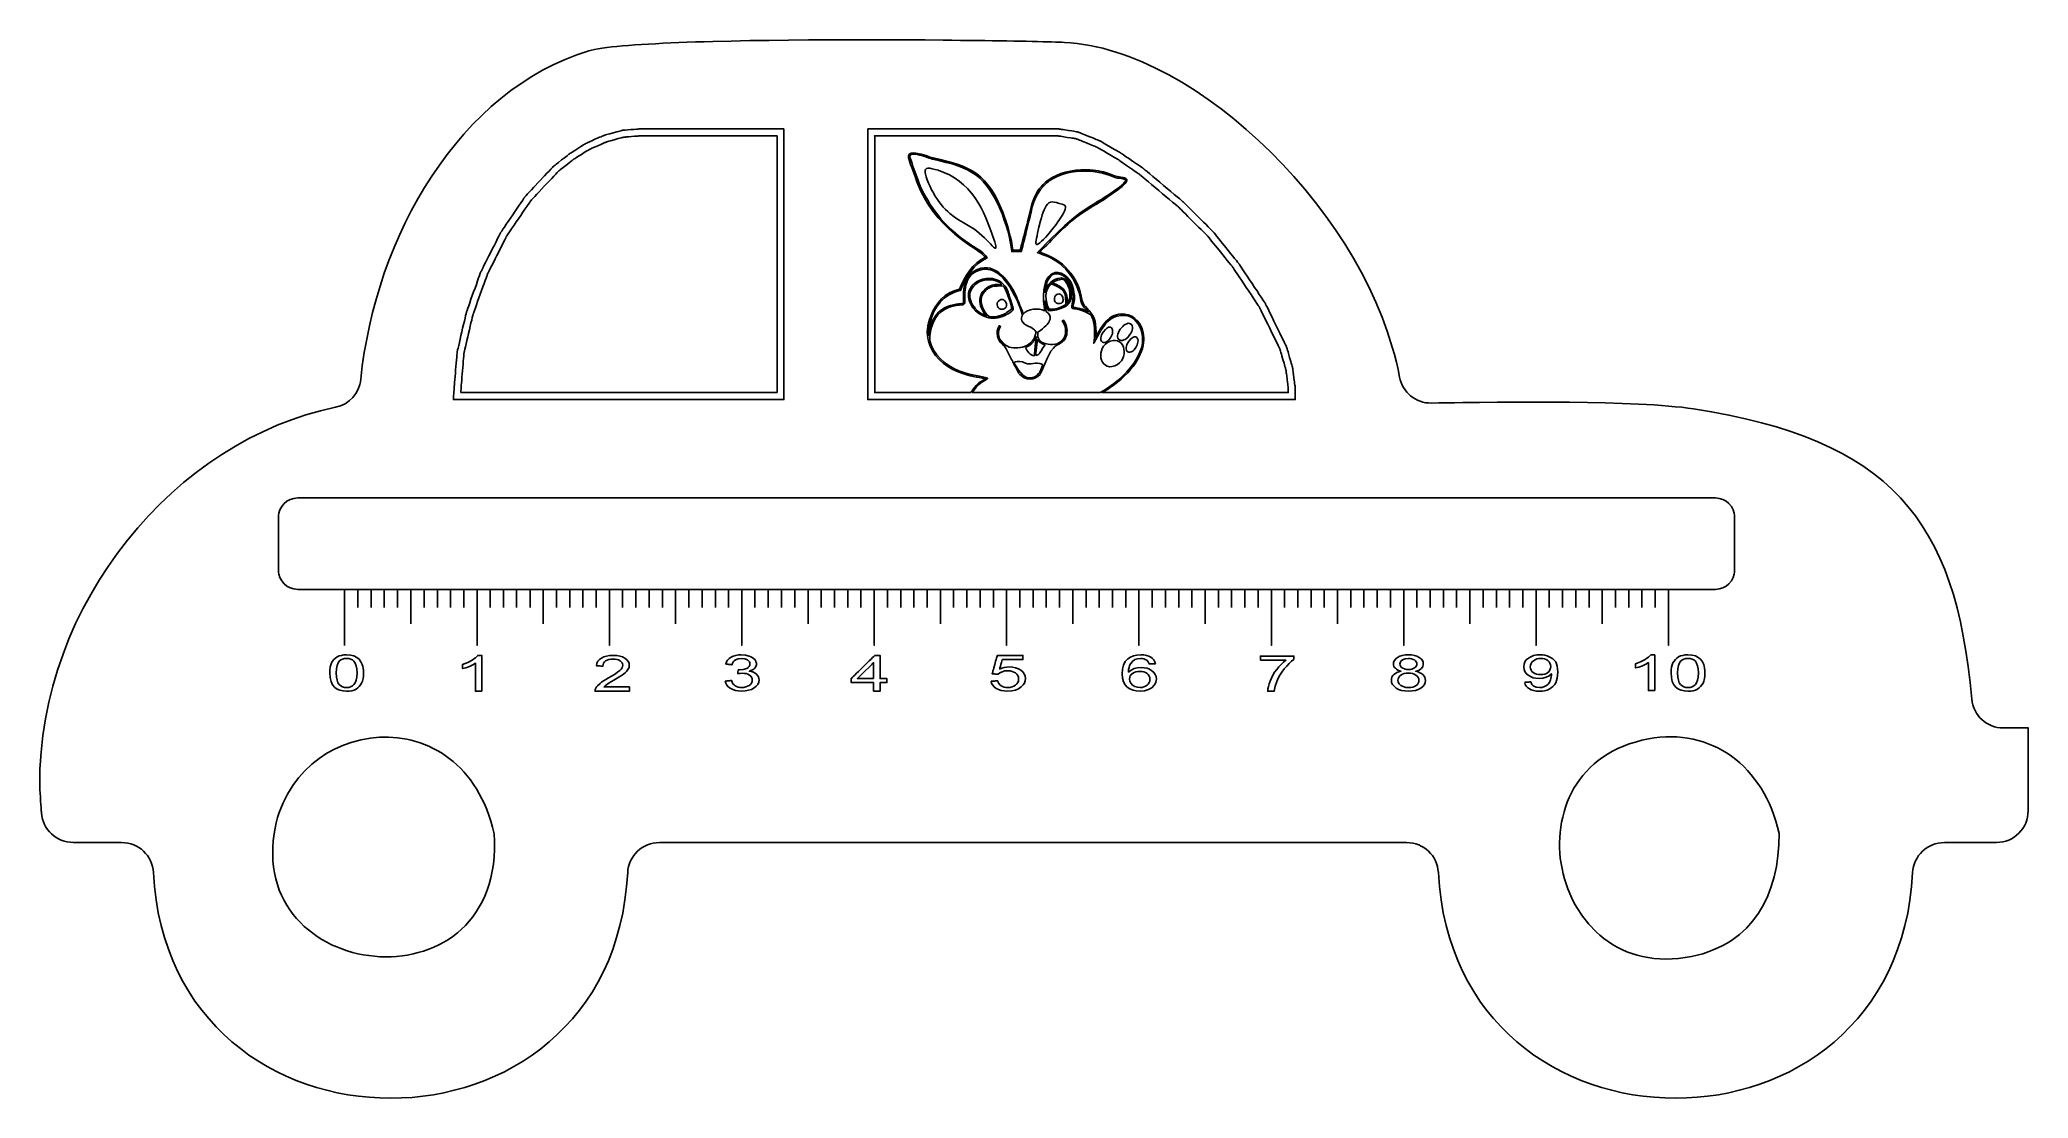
# Model space of a CAD drawing. Header units: millimetres. Extents: x 375 to 525, y 260 to 340.
import ezdxf

# ---------------------------------------------------------------- set-up
doc = ezdxf.new("R2010")
doc.units = ezdxf.units.MM
doc.layers.get('0').update_dxf_attribs({"linetype": 'CONTINUOUS', "true_color": 0xffffff})

msp = doc.modelspace()

# ---------------------------------------------------------------- linework, layer by layer
at = {"linetype": 'CONTINUOUS', "true_color": 0xffffff}
for points in [[(477.62, 314.5), (477.5, 315.07), (477.38, 315.64), (477.23, 316.21), (477.07, 316.77), (476.71, 317.91), (476.3, 319.04), (475.83, 320.17), (475.31, 321.29), (474.74, 322.4), (474.13, 323.49), (473.47, 324.57), (472.77, 325.63), (472.04, 326.68), (471.27, 327.7), (470.47, 328.7), (469.63, 329.66), (468.77, 330.61), (467.88, 331.51), (466.97, 332.39), (466.04, 333.23), (465.1, 334.03), (464.13, 334.78), (463.16, 335.5), (462.17, 336.17), (461.18, 336.79), (460.18, 337.36), (459.17, 337.87), (458.17, 338.34), (457.67, 338.55), (457.17, 338.74), (456.67, 338.92), (456.18, 339.08), (455.68, 339.23), (455.19, 339.36), (454.7, 339.48), (454.21, 339.58), (453.73, 339.66), (453.25, 339.73), (452.77, 339.78), (452.3, 339.81), (452.11, 339.82), (451.89, 339.83), (451.63, 339.83), (451.33, 339.84), (451.01, 339.85), (450.66, 339.86), (450.27, 339.87), (449.86, 339.88), (449.42, 339.89), (448.96, 339.9), (448.47, 339.91), (447.96, 339.92), (447.42, 339.93), (446.87, 339.93), (446.29, 339.94), (445.69, 339.95), (445.08, 339.96), (444.45, 339.96), (443.8, 339.97), (443.14, 339.98), (441.78, 339.99), (440.37, 340), (438.93, 340), (437.45, 340.01), (435.96, 340.01), (434.46, 340), (432.96, 339.99), (431.46, 339.98), (429.99, 339.96), (428.54, 339.94), (427.12, 339.91), (425.75, 339.88), (425.08, 339.86), (424.42, 339.84), (423.79, 339.82), (423.16, 339.79), (422.56, 339.77), (421.98, 339.74), (421.41, 339.71), (420.87, 339.68), (420.34, 339.65), (419.84, 339.62), (419.37, 339.58), (418.92, 339.54), (418.5, 339.5), (418.1, 339.46), (417.73, 339.41), (417.39, 339.37), (417.09, 339.32), (416.81, 339.27), (416.57, 339.21), (416.37, 339.16), (415.47, 338.86), (414.58, 338.52), (413.72, 338.13), (412.88, 337.7), (412.06, 337.23), (411.26, 336.71), (410.48, 336.16), (409.73, 335.57), (408.99, 334.95), (408.28, 334.29), (407.59, 333.6), (406.93, 332.87), (406.29, 332.12), (405.67, 331.34), (405.08, 330.53), (404.51, 329.7), (403.97, 328.85), (403.45, 327.97), (402.96, 327.08), (402.5, 326.16), (402.06, 325.23), (401.66, 324.29), (401.27, 323.33), (400.92, 322.36), (400.6, 321.38), (400.3, 320.38), (400.03, 319.39), (399.8, 318.38), (399.59, 317.37), (399.41, 316.36), (399.26, 315.35), (399.15, 314.34), (399.12, 314.14), (399.08, 313.95), (398.95, 313.59), (398.77, 313.26), (398.55, 312.96), (398.27, 312.7), (397.96, 312.49), (397.62, 312.33), (397.24, 312.22), (396.11, 311.96), (395, 311.65), (393.9, 311.28), (392.82, 310.86), (391.75, 310.38), (390.7, 309.86), (389.67, 309.29), (388.66, 308.66), (387.67, 308), (386.7, 307.29), (385.76, 306.53), (384.85, 305.74), (383.97, 304.91), (383.12, 304.03), (382.3, 303.12), (381.51, 302.18), (380.76, 301.2), (380.05, 300.19), (379.38, 299.15), (378.74, 298.08), (378.15, 296.99), (377.6, 295.87), (377.1, 294.72), (376.65, 293.55), (376.24, 292.36), (375.88, 291.15), (375.58, 289.92), (375.33, 288.68), (375.13, 287.42), (374.99, 286.14), (374.95, 285.5), (374.91, 284.86), (374.9, 284.21), (374.89, 283.56), (374.9, 283.41), (374.9, 283.39), (374.9, 283.33), (374.91, 283.24), (374.92, 283.12), (374.93, 282.98), (374.94, 282.83), (374.96, 282.49), (374.98, 282.15), (374.99, 281.99), (375, 281.85), (375.01, 281.73), (375.02, 281.64), (375.02, 281.58), (375.02, 281.56), (375.05, 281.33), (375.1, 281.1), (375.17, 280.89), (375.26, 280.68), (375.36, 280.48), (375.49, 280.3), (375.63, 280.13), (375.78, 279.97), (375.95, 279.83), (376.13, 279.7), (376.32, 279.59), (376.52, 279.5), (376.74, 279.42), (376.96, 279.37), (377.18, 279.34), (377.42, 279.32), (377.43, 279.32), (377.46, 279.32), (377.51, 279.32), (377.58, 279.32), (377.66, 279.32), (377.76, 279.32), (377.99, 279.32), (378.27, 279.32), (378.58, 279.32), (378.91, 279.32), (379.25, 279.32), (379.59, 279.32), (379.92, 279.32), (380.23, 279.32), (380.51, 279.32), (380.75, 279.32), (380.84, 279.32), (380.93, 279.32), (380.99, 279.32), (381.04, 279.32), (381.07, 279.32), (381.08, 279.32), (381.32, 279.31), (381.55, 279.28), (381.77, 279.22), (381.99, 279.15), (382.19, 279.05), (382.39, 278.94), (382.57, 278.81), (382.74, 278.67), (382.89, 278.5), (383.03, 278.33), (383.15, 278.14), (383.26, 277.94), (383.34, 277.73), (383.41, 277.51), (383.46, 277.28), (383.48, 277.05), (383.56, 276), (383.68, 274.99), (383.85, 274), (384.06, 273.05), (384.32, 272.14), (384.61, 271.26), (384.94, 270.41), (385.31, 269.59), (385.71, 268.81), (386.15, 268.06), (386.62, 267.34), (387.13, 266.66), (387.66, 266.01), (388.22, 265.39), (388.8, 264.81), (389.41, 264.26), (390.05, 263.75), (390.7, 263.26), (391.38, 262.81), (392.08, 262.39), (392.79, 262.01), (393.52, 261.66), (394.27, 261.34), (395.03, 261.06), (395.8, 260.81), (396.58, 260.59), (397.37, 260.41), (398.16, 260.26), (398.97, 260.14), (399.77, 260.06), (400.58, 260.01), (401.4, 259.99), (402.21, 260.01), (403.02, 260.05), (403.83, 260.14), (404.63, 260.25), (405.43, 260.4), (406.21, 260.59), (407, 260.8), (407.77, 261.05), (408.52, 261.33), (409.27, 261.65), (410, 262), (410.71, 262.38), (411.41, 262.8), (412.09, 263.25), (412.74, 263.73), (413.38, 264.25), (413.99, 264.8), (414.57, 265.38), (415.13, 265.99), (415.66, 266.64), (416.17, 267.33), (416.64, 268.04), (417.07, 268.79), (417.48, 269.58), (417.85, 270.39), (418.18, 271.24), (418.47, 272.13), (418.72, 273.04), (418.93, 273.99), (419.1, 274.98), (419.23, 275.99), (419.31, 277.05), (419.33, 277.28), (419.38, 277.51), (419.45, 277.73), (419.53, 277.94), (419.64, 278.14), (419.76, 278.33), (419.9, 278.5), (420.05, 278.66), (420.22, 278.81), (420.4, 278.94), (420.6, 279.05), (420.8, 279.15), (421.02, 279.22), (421.24, 279.28), (421.47, 279.31), (421.71, 279.32), (421.75, 279.32), (421.87, 279.32), (422.07, 279.32), (422.34, 279.32), (422.69, 279.32), (423.1, 279.32), (423.58, 279.32), (424.13, 279.32), (424.74, 279.32), (425.41, 279.32), (426.14, 279.32), (426.92, 279.32), (427.75, 279.32), (428.63, 279.32), (429.55, 279.32), (430.53, 279.32), (431.54, 279.32), (432.59, 279.32), (434.8, 279.32), (437.13, 279.32), (439.57, 279.32), (442.08, 279.32), (444.66, 279.32), (447.29, 279.32), (449.93, 279.32), (452.57, 279.32), (455.19, 279.32), (457.77, 279.32), (460.29, 279.32), (462.73, 279.32), (465.06, 279.32), (467.27, 279.32), (468.32, 279.32), (469.33, 279.32), (470.3, 279.32), (471.23, 279.32), (472.11, 279.32), (472.94, 279.32), (473.72, 279.32), (474.45, 279.32), (475.12, 279.32), (475.73, 279.32), (476.27, 279.32), (476.76, 279.32), (477.17, 279.32), (477.52, 279.32), (477.79, 279.32), (477.99, 279.32), (478.11, 279.32), (478.15, 279.32), (478.39, 279.31), (478.62, 279.28), (478.84, 279.22), (479.06, 279.15), (479.26, 279.05), (479.45, 278.94), (479.63, 278.81), (479.8, 278.67), (479.96, 278.5), (480.1, 278.33), (480.22, 278.14), (480.32, 277.94), (480.41, 277.73), (480.48, 277.51), (480.52, 277.28), (480.55, 277.05), (480.63, 276), (480.75, 274.99), (480.92, 274), (481.13, 273.05), (481.38, 272.14), (481.68, 271.26), (482.01, 270.41), (482.38, 269.59), (482.78, 268.81), (483.22, 268.06), (483.69, 267.34), (484.19, 266.66), (484.72, 266.01), (485.28, 265.39), (485.87, 264.81), (486.48, 264.26), (487.11, 263.75), (487.77, 263.26), (488.45, 262.81), (489.14, 262.4), (489.86, 262.01), (490.59, 261.66), (491.34, 261.34), (492.09, 261.06), (492.86, 260.81), (493.64, 260.59), (494.43, 260.41), (495.23, 260.26), (496.03, 260.14), (496.84, 260.06), (497.65, 260.01), (498.46, 259.99), (499.28, 260.01), (500.09, 260.06), (500.89, 260.14), (501.7, 260.25), (502.49, 260.4), (503.28, 260.59), (504.06, 260.8), (504.83, 261.05), (505.59, 261.33), (506.34, 261.65), (507.07, 262), (507.78, 262.38), (508.48, 262.8), (509.16, 263.25), (509.81, 263.73), (510.45, 264.24), (511.06, 264.79), (511.64, 265.38), (512.2, 265.99), (512.73, 266.64), (513.23, 267.33), (513.7, 268.04), (514.14, 268.79), (514.54, 269.57), (514.91, 270.39), (515.24, 271.24), (515.54, 272.12), (515.79, 273.04), (516, 273.99), (516.17, 274.97), (516.3, 275.99), (516.37, 277.04), (516.4, 277.28), (516.45, 277.51), (516.51, 277.73), (516.6, 277.94), (516.71, 278.14), (516.83, 278.33), (516.97, 278.5), (517.12, 278.66), (517.29, 278.81), (517.47, 278.94), (517.67, 279.05), (517.87, 279.15), (518.08, 279.22), (518.31, 279.28), (518.54, 279.31), (518.77, 279.32), (518.79, 279.32), (518.82, 279.32), (518.87, 279.32), (518.94, 279.32), (519.03, 279.32), (519.14, 279.32), (519.39, 279.32), (519.69, 279.32), (520.02, 279.32), (520.37, 279.32), (520.74, 279.32), (521.11, 279.32), (521.46, 279.32), (521.79, 279.32), (522.09, 279.32), (522.34, 279.32), (522.45, 279.32), (522.54, 279.32), (522.61, 279.32), (522.66, 279.32), (522.69, 279.32), (522.71, 279.32), (522.95, 279.34), (523.19, 279.37), (523.42, 279.43), (523.64, 279.51), (523.85, 279.61), (524.05, 279.73), (524.23, 279.87), (524.4, 280.03), (524.56, 280.2), (524.69, 280.38), (524.82, 280.58), (524.92, 280.79), (525, 281.01), (525.06, 281.24), (525.09, 281.48), (525.11, 281.72), (525.11, 281.74), (525.11, 281.79), (525.11, 281.88), (525.11, 281.99), (525.11, 282.13), (525.11, 282.3), (525.11, 282.49), (525.11, 282.7), (525.11, 282.93), (525.11, 283.17), (525.11, 283.7), (525.11, 284.27), (525.11, 284.85), (525.11, 285.43), (525.11, 286), (525.11, 286.53), (525.11, 286.77), (525.11, 287), (525.11, 287.21), (525.11, 287.4), (525.11, 287.57), (525.11, 287.71), (525.11, 287.82), (525.11, 287.91), (525.11, 287.96), (525.11, 287.98), (525.09, 287.98), (525.03, 287.98), (524.93, 287.98), (524.81, 287.98), (524.67, 287.98), (524.51, 287.98), (524.17, 287.98), (523.82, 287.98), (523.67, 287.98), (523.52, 287.98), (523.4, 287.98), (523.31, 287.98), (523.25, 287.98), (523.23, 287.98), (523, 287.99), (522.77, 288.02), (522.56, 288.07), (522.35, 288.15), (522.15, 288.24), (521.96, 288.34), (521.78, 288.47), (521.61, 288.61), (521.46, 288.76), (521.32, 288.93), (521.19, 289.11), (521.09, 289.3), (521, 289.5), (520.92, 289.72), (520.87, 289.94), (520.84, 290.17), (520.72, 291.42), (520.57, 292.63), (520.4, 293.8), (520.2, 294.93), (519.98, 296.01), (519.73, 297.06), (519.45, 298.06), (519.14, 299.02), (518.8, 299.95), (518.42, 300.83), (518.02, 301.68), (517.58, 302.49), (517.1, 303.27), (516.59, 304.01), (516.04, 304.71), (515.45, 305.38), (514.82, 306.02), (514.15, 306.63), (513.44, 307.2), (512.69, 307.74), (511.89, 308.26), (511.04, 308.74), (510.15, 309.19), (509.21, 309.62), (508.22, 310.02), (507.18, 310.39), (506.09, 310.74), (504.95, 311.06), (503.75, 311.35), (502.5, 311.63), (501.19, 311.88), (499.83, 312.1), (499.39, 312.16), (498.93, 312.22), (498.44, 312.27), (497.93, 312.31), (497.4, 312.36), (496.84, 312.4), (496.27, 312.43), (495.67, 312.46), (495.06, 312.49), (494.44, 312.51), (493.15, 312.55), (491.82, 312.58), (490.46, 312.6), (489.09, 312.61), (487.71, 312.62), (486.33, 312.61), (484.98, 312.6), (483.66, 312.59), (482.38, 312.58), (481.76, 312.57), (481.16, 312.56), (480.58, 312.55), (480.01, 312.54), (479.79, 312.55), (479.58, 312.57), (479.37, 312.62), (479.17, 312.68), (478.98, 312.76), (478.79, 312.85), (478.62, 312.96), (478.45, 313.08), (478.16, 313.37), (477.92, 313.71), (477.82, 313.89), (477.73, 314.09), (477.67, 314.29), (477.62, 314.5)], [(406.14, 312.81), (406.14, 312.82), (406.14, 312.84), (406.15, 312.89), (406.15, 312.94), (406.16, 313.08), (406.17, 313.24), (406.18, 313.4), (406.19, 313.54), (406.19, 313.6), (406.2, 313.64), (406.2, 313.67), (406.2, 313.68), (406.2, 313.68), (406.2, 313.71), (406.21, 313.79), (406.22, 313.93), (406.23, 314.11), (406.25, 314.31), (406.27, 314.55), (406.29, 314.79), (406.31, 315.05), (406.33, 315.31), (406.35, 315.56), (406.37, 315.79), (406.39, 316), (406.41, 316.17), (406.42, 316.31), (406.42, 316.4), (406.43, 316.42), (406.43, 316.43), (406.43, 316.43), (406.43, 316.46), (406.44, 316.5), (406.46, 316.56), (406.49, 316.7), (406.54, 316.89), (406.59, 317.12), (406.65, 317.37), (406.71, 317.65), (406.78, 317.92), (406.84, 318.2), (406.91, 318.48), (406.97, 318.73), (407.02, 318.96), (407.06, 319.15), (407.1, 319.29), (407.11, 319.35), (407.12, 319.39), (407.13, 319.42), (407.13, 319.42), (407.13, 319.43), (407.14, 319.46), (407.16, 319.5), (407.18, 319.55), (407.23, 319.71), (407.3, 319.9), (407.38, 320.13), (407.47, 320.39), (407.57, 320.67), (407.67, 320.95), (407.78, 321.23), (407.88, 321.51), (407.97, 321.77), (408.05, 322), (408.12, 322.19), (408.17, 322.35), (408.19, 322.4), (408.21, 322.44), (408.22, 322.47), (408.22, 322.48), (408.23, 322.48), (408.24, 322.51), (408.26, 322.55), (408.29, 322.6), (408.36, 322.75), (408.45, 322.94), (408.57, 323.16), (408.69, 323.41), (408.83, 323.68), (408.96, 323.95), (409.1, 324.23), (409.24, 324.49), (409.36, 324.74), (409.47, 324.97), (409.57, 325.15), (409.64, 325.3), (409.67, 325.35), (409.69, 325.39), (409.7, 325.42), (409.71, 325.43), (409.71, 325.43), (409.73, 325.46), (409.79, 325.54), (409.88, 325.68), (409.99, 325.85), (410.13, 326.06), (410.29, 326.28), (410.46, 326.53), (410.63, 326.78), (410.8, 327.04), (410.97, 327.28), (411.12, 327.51), (411.26, 327.71), (411.38, 327.89), (411.47, 328.02), (411.53, 328.11), (411.54, 328.13), (411.55, 328.14), (411.57, 328.16), (411.64, 328.24), (411.75, 328.35), (411.89, 328.5), (412.05, 328.67), (412.23, 328.87), (412.63, 329.29), (413.03, 329.71), (413.21, 329.91), (413.37, 330.08), (413.51, 330.23), (413.62, 330.34), (413.68, 330.42), (413.71, 330.44), (413.72, 330.45), (413.76, 330.48), (413.82, 330.53), (413.9, 330.59), (414.09, 330.74), (414.31, 330.92), (414.53, 331.09), (414.73, 331.24), (414.8, 331.31), (414.86, 331.35), (414.9, 331.38), (414.91, 331.39), (414.93, 331.4), (414.97, 331.43), (415.03, 331.47), (415.11, 331.52), (415.31, 331.64), (415.54, 331.79), (415.77, 331.93), (415.97, 332.06), (416.05, 332.11), (416.11, 332.15), (416.15, 332.17), (416.16, 332.18), (416.18, 332.19), (416.22, 332.2), (416.29, 332.23), (416.37, 332.27), (416.48, 332.32), (416.59, 332.37), (416.83, 332.48), (417.08, 332.59), (417.19, 332.64), (417.3, 332.68), (417.38, 332.72), (417.45, 332.75), (417.49, 332.77), (417.51, 332.78), (417.52, 332.78), (417.57, 332.79), (417.64, 332.81), (417.73, 332.84), (417.84, 332.87), (417.96, 332.9), (418.22, 332.97), (418.48, 333.04), (418.6, 333.07), (418.7, 333.1), (418.8, 333.13), (418.87, 333.14), (418.91, 333.16), (418.93, 333.16), (418.94, 333.16), (418.98, 333.17), (419.04, 333.17), (419.12, 333.18), (419.32, 333.2), (419.55, 333.21), (419.78, 333.23), (419.97, 333.25), (420.05, 333.26), (420.12, 333.26), (420.15, 333.27), (420.17, 333.27), (420.18, 333.27), (420.2, 333.27), (420.24, 333.27), (420.29, 333.27), (420.44, 333.27), (420.64, 333.27), (420.89, 333.27), (421.18, 333.27), (421.51, 333.27), (421.88, 333.27), (422.28, 333.27), (422.71, 333.27), (423.16, 333.27), (423.63, 333.27), (424.12, 333.27), (424.62, 333.27), (425.64, 333.27), (426.66, 333.27), (427.16, 333.27), (427.65, 333.27), (428.12, 333.27), (428.57, 333.27), (429, 333.27), (429.4, 333.27), (429.77, 333.27), (430.1, 333.27), (430.39, 333.27), (430.64, 333.27), (430.83, 333.27), (430.98, 333.27), (431.03, 333.27), (431.07, 333.27), (431.1, 333.27), (431.1, 333.27), (431.11, 333.25), (431.11, 333.21), (431.11, 333.14), (431.11, 333.04), (431.11, 332.91), (431.11, 332.76), (431.11, 332.59), (431.11, 332.39), (431.11, 332.17), (431.11, 331.93), (431.11, 331.66), (431.11, 331.38), (431.11, 331.08), (431.11, 330.76), (431.11, 330.42), (431.11, 330.07), (431.11, 329.32), (431.11, 328.52), (431.11, 327.68), (431.11, 326.79), (431.11, 325.88), (431.11, 324.95), (431.11, 323.04), (431.11, 321.13), (431.11, 320.19), (431.11, 319.28), (431.11, 318.4), (431.11, 317.55), (431.11, 316.75), (431.11, 316), (431.11, 315.65), (431.11, 315.31), (431.11, 314.99), (431.11, 314.69), (431.11, 314.41), (431.11, 314.15), (431.11, 313.9), (431.11, 313.68), (431.11, 313.48), (431.11, 313.31), (431.11, 313.16), (431.11, 313.03), (431.11, 312.93), (431.11, 312.86), (431.11, 312.82), (431.11, 312.8), (431.09, 312.81), (431.04, 312.81), (430.95, 312.81), (430.83, 312.81), (430.68, 312.81), (430.49, 312.81), (430.28, 312.81), (430.04, 312.81), (429.77, 312.81), (429.47, 312.81), (429.15, 312.81), (428.81, 312.81), (428.44, 312.81), (428.05, 312.81), (427.64, 312.81), (427.21, 312.81), (426.76, 312.81), (426.3, 312.81), (425.82, 312.81), (425.32, 312.81), (424.29, 312.81), (423.21, 312.81), (422.1, 312.81), (420.95, 312.81), (419.79, 312.81), (418.63, 312.81), (417.46, 312.81), (416.3, 312.81), (415.15, 312.81), (414.04, 312.81), (412.96, 312.81), (411.93, 312.81), (411.43, 312.81), (410.95, 312.81), (410.49, 312.81), (410.04, 312.81), (409.61, 312.81), (409.2, 312.81), (408.81, 312.81), (408.44, 312.81), (408.1, 312.81), (407.78, 312.81), (407.48, 312.81), (407.21, 312.81), (406.97, 312.81), (406.75, 312.81), (406.57, 312.81), (406.42, 312.81), (406.29, 312.81), (406.21, 312.81), (406.15, 312.81), (406.13, 312.81), (406.14, 312.81)], [(406.7, 313.33), (406.72, 313.33), (406.77, 313.33), (406.86, 313.33), (406.97, 313.33), (407.12, 313.33), (407.29, 313.33), (407.5, 313.33), (407.73, 313.33), (407.99, 313.33), (408.27, 313.33), (408.58, 313.33), (408.91, 313.33), (409.26, 313.33), (409.63, 313.33), (410.02, 313.33), (410.44, 313.33), (410.86, 313.33), (411.31, 313.33), (411.77, 313.33), (412.24, 313.33), (413.23, 313.33), (414.26, 313.33), (415.33, 313.33), (416.42, 313.33), (417.53, 313.33), (418.64, 313.33), (419.76, 313.33), (420.87, 313.33), (421.96, 313.33), (423.03, 313.33), (424.06, 313.33), (425.04, 313.33), (425.52, 313.33), (425.98, 313.33), (426.42, 313.33), (426.85, 313.33), (427.26, 313.33), (427.65, 313.33), (428.03, 313.33), (428.38, 313.33), (428.71, 313.33), (429.01, 313.33), (429.3, 313.33), (429.55, 313.33), (429.79, 313.33), (429.99, 313.33), (430.17, 313.33), (430.31, 313.33), (430.43, 313.33), (430.51, 313.33), (430.56, 313.33), (430.58, 313.33), (430.59, 313.35), (430.59, 313.39), (430.59, 313.46), (430.59, 313.55), (430.59, 313.67), (430.59, 313.81), (430.59, 313.98), (430.59, 314.17), (430.59, 314.37), (430.59, 314.6), (430.59, 314.85), (430.59, 315.12), (430.59, 315.41), (430.59, 315.71), (430.59, 316.03), (430.59, 316.36), (430.59, 317.07), (430.59, 317.83), (430.59, 318.64), (430.59, 319.47), (430.59, 320.34), (430.59, 321.23), (430.59, 323.04), (430.59, 324.85), (430.59, 325.74), (430.59, 326.6), (430.59, 327.44), (430.59, 328.24), (430.59, 329), (430.59, 329.71), (430.59, 330.04), (430.59, 330.36), (430.59, 330.67), (430.59, 330.95), (430.59, 331.22), (430.59, 331.47), (430.59, 331.7), (430.59, 331.91), (430.59, 332.1), (430.59, 332.26), (430.59, 332.41), (430.59, 332.52), (430.59, 332.62), (430.59, 332.69), (430.59, 332.73), (430.59, 332.74), (430.58, 332.74), (430.56, 332.74), (430.47, 332.74), (430.33, 332.74), (430.14, 332.74), (429.9, 332.74), (429.63, 332.74), (429.31, 332.74), (428.96, 332.74), (428.58, 332.74), (428.18, 332.74), (427.75, 332.74), (427.3, 332.74), (426.83, 332.74), (426.36, 332.74), (425.39, 332.74), (424.42, 332.74), (423.94, 332.74), (423.48, 332.74), (423.03, 332.74), (422.6, 332.74), (422.19, 332.74), (421.81, 332.74), (421.46, 332.74), (421.15, 332.74), (420.87, 332.74), (420.64, 332.74), (420.45, 332.74), (420.31, 332.74), (420.22, 332.74), (420.2, 332.74), (420.19, 332.74), (420.18, 332.74), (420.14, 332.74), (420.08, 332.73), (420.01, 332.73), (419.82, 332.71), (419.6, 332.69), (419.39, 332.68), (419.2, 332.66), (419.13, 332.65), (419.07, 332.65), (419.03, 332.64), (419.02, 332.64), (419, 332.64), (418.96, 332.63), (418.9, 332.61), (418.81, 332.59), (418.71, 332.56), (418.6, 332.53), (418.35, 332.46), (418.11, 332.39), (417.99, 332.36), (417.89, 332.34), (417.81, 332.31), (417.74, 332.29), (417.7, 332.28), (417.68, 332.28), (417.67, 332.27), (417.63, 332.25), (417.57, 332.23), (417.48, 332.19), (417.28, 332.1), (417.05, 332), (416.81, 331.89), (416.61, 331.8), (416.53, 331.77), (416.47, 331.74), (416.43, 331.72), (416.41, 331.71), (416.4, 331.71), (416.36, 331.68), (416.3, 331.64), (416.22, 331.6), (416.03, 331.48), (415.81, 331.34), (415.59, 331.2), (415.4, 331.08), (415.33, 331.03), (415.27, 331), (415.23, 330.97), (415.22, 330.96), (415.2, 330.95), (415.17, 330.92), (415.11, 330.88), (415.04, 330.82), (414.85, 330.68), (414.64, 330.51), (414.43, 330.34), (414.24, 330.2), (414.17, 330.14), (414.11, 330.09), (414.08, 330.06), (414.06, 330.05), (414.04, 330.03), (413.97, 329.96), (413.87, 329.85), (413.74, 329.7), (413.58, 329.53), (413.4, 329.34), (413.01, 328.93), (412.63, 328.52), (412.45, 328.33), (412.29, 328.16), (412.16, 328.02), (412.05, 327.91), (411.98, 327.83), (411.96, 327.81), (411.96, 327.8), (411.94, 327.78), (411.88, 327.69), (411.8, 327.56), (411.68, 327.4), (411.54, 327.19), (411.39, 326.97), (411.23, 326.73), (411.06, 326.48), (410.89, 326.24), (410.73, 326), (410.58, 325.78), (410.44, 325.57), (410.33, 325.41), (410.24, 325.27), (410.18, 325.19), (410.17, 325.17), (410.16, 325.16), (410.16, 325.15), (410.14, 325.13), (410.1, 325.04), (410.03, 324.89), (409.93, 324.71), (409.82, 324.49), (409.7, 324.25), (409.57, 323.98), (409.43, 323.71), (409.3, 323.45), (409.17, 323.18), (409.04, 322.94), (408.93, 322.72), (408.84, 322.54), (408.77, 322.39), (408.72, 322.3), (408.71, 322.28), (408.71, 322.27), (408.7, 322.26), (408.69, 322.24), (408.68, 322.19), (408.66, 322.14), (408.61, 321.99), (408.54, 321.8), (408.46, 321.57), (408.37, 321.32), (408.27, 321.05), (408.17, 320.77), (408.07, 320.49), (407.97, 320.22), (407.88, 319.97), (407.8, 319.74), (407.73, 319.55), (407.68, 319.4), (407.66, 319.35), (407.65, 319.31), (407.64, 319.28), (407.63, 319.28), (407.63, 319.27), (407.63, 319.24), (407.62, 319.2), (407.6, 319.15), (407.57, 319.01), (407.53, 318.82), (407.47, 318.6), (407.42, 318.35), (407.35, 318.08), (407.29, 317.81), (407.23, 317.54), (407.16, 317.27), (407.11, 317.02), (407.05, 316.8), (407.01, 316.61), (406.98, 316.47), (406.96, 316.42), (406.95, 316.38), (406.95, 316.35), (406.95, 316.34), (406.95, 316.34), (406.94, 316.31), (406.94, 316.23), (406.93, 316.09), (406.91, 315.92), (406.89, 315.72), (406.88, 315.49), (406.86, 315.24), (406.83, 314.99), (406.81, 314.74), (406.79, 314.49), (406.78, 314.26), (406.76, 314.06), (406.74, 313.88), (406.73, 313.75), (406.73, 313.66), (406.72, 313.64), (406.72, 313.63), (406.72, 313.62), (406.72, 313.59), (406.71, 313.48), (406.71, 313.38), (406.7, 313.34), (406.7, 313.33)], [(437.44, 312.81), (437.44, 312.82), (437.44, 312.86), (437.44, 312.94), (437.44, 313.04), (437.44, 313.16), (437.44, 313.31), (437.44, 313.49), (437.44, 313.69), (437.44, 313.91), (437.44, 314.15), (437.44, 314.41), (437.44, 314.69), (437.44, 315), (437.44, 315.32), (437.44, 315.65), (437.44, 316), (437.44, 316.75), (437.44, 317.55), (437.44, 318.4), (437.44, 319.28), (437.44, 320.19), (437.44, 321.13), (437.44, 323.04), (437.44, 323.99), (437.44, 324.94), (437.44, 325.88), (437.44, 326.79), (437.44, 327.67), (437.44, 328.52), (437.44, 329.32), (437.44, 330.07), (437.44, 330.42), (437.44, 330.76), (437.44, 331.07), (437.44, 331.38), (437.44, 331.66), (437.44, 331.92), (437.44, 332.16), (437.44, 332.38), (437.44, 332.58), (437.44, 332.76), (437.44, 332.91), (437.44, 333.03), (437.44, 333.13), (437.44, 333.2), (437.44, 333.25), (437.44, 333.26), (437.45, 333.27), (437.48, 333.27), (437.53, 333.27), (437.6, 333.27), (437.69, 333.27), (437.8, 333.27), (437.92, 333.27), (438.06, 333.27), (438.22, 333.27), (438.39, 333.27), (438.77, 333.27), (439.21, 333.27), (439.69, 333.27), (440.22, 333.27), (440.79, 333.27), (441.38, 333.27), (442, 333.27), (442.65, 333.27), (443.31, 333.27), (444.65, 333.27), (446, 333.27), (446.66, 333.27), (447.3, 333.27), (447.92, 333.27), (448.52, 333.27), (449.08, 333.27), (449.61, 333.27), (450.09, 333.27), (450.53, 333.27), (450.92, 333.27), (451.09, 333.27), (451.24, 333.27), (451.38, 333.27), (451.5, 333.27), (451.61, 333.27), (451.7, 333.27), (451.77, 333.27), (451.82, 333.27), (451.85, 333.27), (451.86, 333.27), (451.88, 333.27), (451.92, 333.26), (452, 333.25), (452.09, 333.23), (452.2, 333.21), (452.33, 333.19), (452.6, 333.15), (452.87, 333.11), (453, 333.09), (453.11, 333.07), (453.2, 333.05), (453.28, 333.04), (453.32, 333.03), (453.34, 333.03), (453.36, 333.02), (453.41, 333), (453.49, 332.97), (453.59, 332.93), (453.72, 332.88), (453.85, 332.82), (454.15, 332.7), (454.45, 332.58), (454.59, 332.52), (454.71, 332.47), (454.81, 332.43), (454.89, 332.39), (454.95, 332.37), (454.96, 332.37), (454.98, 332.36), (455.03, 332.33), (455.12, 332.28), (455.22, 332.22), (455.35, 332.14), (455.49, 332.06), (455.79, 331.89), (456.09, 331.71), (456.23, 331.63), (456.35, 331.56), (456.46, 331.5), (456.54, 331.45), (456.59, 331.42), (456.61, 331.41), (456.63, 331.4), (456.68, 331.36), (456.76, 331.3), (456.87, 331.23), (457, 331.14), (457.13, 331.05), (457.44, 330.84), (457.74, 330.63), (457.88, 330.54), (458.01, 330.45), (458.11, 330.38), (458.2, 330.32), (458.25, 330.28), (458.27, 330.27), (458.27, 330.26), (458.3, 330.24), (458.34, 330.21), (458.4, 330.16), (458.55, 330.04), (458.74, 329.87), (458.97, 329.68), (459.22, 329.47), (459.5, 329.24), (459.78, 329), (460.06, 328.76), (460.34, 328.53), (460.59, 328.32), (460.82, 328.13), (461.02, 327.97), (461.17, 327.84), (461.22, 327.79), (461.26, 327.76), (461.29, 327.74), (461.3, 327.73), (461.32, 327.71), (461.39, 327.64), (461.5, 327.53), (461.64, 327.38), (461.81, 327.22), (462, 327.03), (462.41, 326.62), (462.81, 326.21), (463, 326.03), (463.17, 325.86), (463.31, 325.72), (463.42, 325.61), (463.49, 325.54), (463.52, 325.51), (463.54, 325.48), (463.6, 325.41), (463.7, 325.29), (463.82, 325.13), (463.97, 324.95), (464.13, 324.74), (464.49, 324.3), (464.85, 323.85), (465.02, 323.65), (465.16, 323.47), (465.29, 323.31), (465.38, 323.19), (465.45, 323.11), (465.47, 323.09), (465.47, 323.08), (465.49, 323.05), (465.52, 323.01), (465.56, 322.96), (465.65, 322.81), (465.78, 322.61), (465.94, 322.39), (466.11, 322.13), (466.29, 321.86), (466.48, 321.57), (466.66, 321.29), (466.85, 321.02), (467.02, 320.76), (467.17, 320.54), (467.3, 320.34), (467.4, 320.19), (467.43, 320.14), (467.46, 320.1), (467.48, 320.07), (467.48, 320.06), (467.49, 320.05), (467.5, 320.03), (467.52, 319.98), (467.55, 319.92), (467.63, 319.76), (467.73, 319.55), (467.85, 319.31), (467.99, 319.03), (468.13, 318.73), (468.28, 318.43), (468.43, 318.13), (468.57, 317.83), (468.71, 317.55), (468.83, 317.31), (468.93, 317.1), (469.01, 316.94), (469.04, 316.88), (469.06, 316.83), (469.07, 316.81), (469.08, 316.8), (469.08, 316.78), (469.1, 316.73), (469.12, 316.65), (469.15, 316.54), (469.19, 316.42), (469.22, 316.28), (469.31, 315.99), (469.4, 315.69), (469.44, 315.55), (469.47, 315.43), (469.5, 315.33), (469.53, 315.25), (469.54, 315.19), (469.55, 315.18), (469.55, 315.16), (469.55, 315.11), (469.56, 315.04), (469.58, 314.94), (469.59, 314.83), (469.61, 314.7), (469.64, 314.42), (469.68, 314.14), (469.69, 314.02), (469.71, 313.9), (469.72, 313.81), (469.73, 313.73), (469.73, 313.68), (469.74, 313.67), (469.74, 313.66), (469.74, 313.63), (469.74, 313.59), (469.74, 313.53), (469.74, 313.39), (469.74, 313.24), (469.74, 313.08), (469.74, 312.94), (469.74, 312.89), (469.74, 312.84), (469.74, 312.82), (469.74, 312.81), (469.71, 312.81), (469.64, 312.81), (469.53, 312.81), (469.37, 312.81), (469.18, 312.81), (468.94, 312.81), (468.66, 312.81), (468.35, 312.81), (468, 312.81), (467.62, 312.81), (467.2, 312.81), (466.76, 312.81), (466.28, 312.81), (465.78, 312.81), (465.25, 312.81), (464.69, 312.81), (464.11, 312.81), (463.51, 312.81), (462.89, 312.81), (462.25, 312.81), (461.59, 312.81), (460.91, 312.81), (459.52, 312.81), (458.08, 312.81), (456.6, 312.81), (455.1, 312.81), (453.59, 312.81), (452.08, 312.81), (450.58, 312.81), (449.1, 312.81), (447.66, 312.81), (446.27, 312.81), (445.59, 312.81), (444.93, 312.81), (444.29, 312.81), (443.67, 312.81), (443.07, 312.81), (442.49, 312.81), (441.93, 312.81), (441.4, 312.81), (440.9, 312.81), (440.42, 312.81), (439.97, 312.81), (439.56, 312.81), (439.18, 312.81), (438.83, 312.81), (438.51, 312.81), (438.24, 312.81), (438, 312.81), (437.8, 312.81), (437.64, 312.81), (437.53, 312.81), (437.46, 312.81), (437.44, 312.81), (437.44, 312.81)], [(445.24, 313.33), (445.38, 313.55), (445.51, 313.73), (445.63, 313.87), (445.75, 313.99), (445.87, 314.09), (446, 314.18), (446.15, 314.28), (446.31, 314.38), (446.09, 314.43), (445.87, 314.47), (445.66, 314.51), (445.43, 314.55), (445.19, 314.61), (444.92, 314.68), (444.62, 314.77), (444.28, 314.9), (443.87, 315.09), (443.49, 315.31), (443.15, 315.56), (442.83, 315.84), (442.56, 316.15), (442.33, 316.48), (442.15, 316.84), (442.02, 317.22), (442.02, 317.23), (442.02, 317.24), (441.98, 317.45), (441.95, 317.68), (441.94, 317.9), (441.95, 318.14), (441.98, 318.37), (442.03, 318.62), (442.1, 318.86), (442.2, 319.11), (442.37, 319.49), (442.56, 319.84), (442.78, 320.15), (443.02, 320.43), (443.3, 320.67), (443.61, 320.87), (443.97, 321.03), (444.38, 321.15), (444.53, 321.5), (444.71, 321.85), (444.91, 322.2), (445.14, 322.54), (445.39, 322.86), (445.68, 323.14), (445.98, 323.38), (446.15, 323.48), (446.32, 323.56), (446.26, 323.63), (446.19, 323.71), (446.1, 323.78), (446, 323.87), (445.76, 324.04), (445.48, 324.24), (445.15, 324.46), (444.79, 324.71), (444.41, 325), (444.01, 325.32), (443.59, 325.68), (443.18, 326.09), (442.77, 326.54), (442.37, 327.04), (441.99, 327.61), (441.8, 327.91), (441.63, 328.23), (441.46, 328.56), (441.31, 328.91), (441.16, 329.27), (441.02, 329.66), (440.85, 330.14), (440.76, 330.36), (440.68, 330.57), (440.61, 330.76), (440.56, 330.93), (440.53, 331.08), (440.52, 331.21), (440.55, 331.32), (440.61, 331.39), (440.72, 331.44), (440.87, 331.46), (441.07, 331.44), (441.19, 331.42), (441.33, 331.39), (441.48, 331.36), (441.65, 331.31), (441.83, 331.25), (442.03, 331.18), (442.14, 331.14), (442.24, 331.11), (442.33, 331.08), (442.39, 331.07), (442.92, 330.95), (443.4, 330.84), (443.86, 330.71), (444.28, 330.57), (444.67, 330.42), (445.03, 330.26), (445.37, 330.07), (445.69, 329.86), (445.98, 329.62), (446.25, 329.35), (446.51, 329.05), (446.76, 328.72), (446.99, 328.35), (447.22, 327.93), (447.43, 327.47), (447.65, 326.97), (447.76, 326.67), (447.88, 326.32), (447.99, 325.95), (448.1, 325.56), (448.2, 325.17), (448.29, 324.78), (448.36, 324.42), (448.41, 324.09), (448.43, 324.09), (448.49, 324.09), (448.58, 324.09), (448.68, 324.09), (448.78, 324.09), (448.87, 324.09), (448.93, 324.09), (448.96, 324.09), (448.96, 324.12), (448.98, 324.19), (449.01, 324.29), (449.04, 324.43), (449.09, 324.59), (449.14, 324.77), (449.24, 325.17), (449.34, 325.56), (449.39, 325.74), (449.44, 325.91), (449.47, 326.04), (449.5, 326.15), (449.52, 326.22), (449.52, 326.24), (449.63, 326.71), (449.73, 327.16), (449.84, 327.59), (449.98, 327.99), (450.16, 328.37), (450.27, 328.55), (450.4, 328.73), (450.54, 328.9), (450.7, 329.07), (450.88, 329.23), (451.08, 329.39), (451.37, 329.59), (451.69, 329.75), (452.03, 329.89), (452.38, 330), (452.76, 330.08), (453.15, 330.14), (453.55, 330.17), (453.98, 330.18), (454.23, 330.17), (454.47, 330.15), (454.68, 330.12), (454.88, 330.09), (455.07, 330.05), (455.24, 330.01), (455.55, 329.91), (455.82, 329.81), (456.07, 329.72), (456.32, 329.66), (456.57, 329.62), (456.73, 329.6), (456.85, 329.57), (456.93, 329.53), (456.99, 329.48), (457.02, 329.43), (457.02, 329.37), (457, 329.3), (456.96, 329.23), (456.9, 329.15), (456.84, 329.08), (456.67, 328.92), (456.48, 328.78), (456.31, 328.64), (455.94, 328.38), (455.6, 328.15), (455.29, 327.94), (455, 327.76), (454.72, 327.59), (454.45, 327.42), (453.93, 327.1), (453.67, 326.93), (453.41, 326.75), (453.14, 326.54), (452.85, 326.31), (452.55, 326.05), (452.22, 325.76), (451.87, 325.42), (451.49, 325.03), (451.48, 325.01), (451.45, 324.98), (451.39, 324.93), (451.33, 324.86), (451.16, 324.69), (450.96, 324.49), (450.77, 324.29), (450.6, 324.12), (450.53, 324.05), (450.48, 324), (450.44, 323.96), (450.43, 323.95), (450.76, 323.83), (451.07, 323.7), (451.37, 323.55), (451.65, 323.39), (451.91, 323.22), (452.15, 323.03), (452.38, 322.82), (452.59, 322.6), (452.78, 322.37), (452.96, 322.12), (453.12, 321.85), (453.26, 321.57), (453.38, 321.27), (453.49, 320.96), (453.57, 320.63), (453.64, 320.28), (453.68, 320.15), (453.73, 320.04), (453.8, 319.94), (453.88, 319.84), (454.07, 319.64), (454.17, 319.53), (454.27, 319.4), (454.37, 319.27), (454.46, 319.11), (454.54, 318.93), (454.61, 318.72), (454.65, 318.48), (454.68, 318.2), (454.69, 317.88), (454.67, 317.52), (454.84, 317.84), (455.03, 318.16), (455.24, 318.47), (455.47, 318.75), (455.74, 318.99), (455.89, 319.08), (456.06, 319.16), (456.23, 319.22), (456.42, 319.26), (456.62, 319.28), (456.84, 319.27), (457.12, 319.22), (457.39, 319.11), (457.63, 318.94), (457.84, 318.73), (458.02, 318.48), (458.16, 318.18), (458.25, 317.85), (458.29, 317.48), (458.29, 317.29), (458.27, 317.09), (458.24, 316.89), (458.19, 316.67), (458.12, 316.46), (458.03, 316.23), (457.93, 316.01), (457.8, 315.78), (457.66, 315.55), (457.49, 315.31), (457.3, 315.07), (457.08, 314.83), (456.85, 314.59), (456.58, 314.35), (456.3, 314.11), (455.98, 313.87), (455.76, 313.71), (455.55, 313.57), (455.14, 313.33), (455.15, 313.33), (455.18, 313.33), (455.23, 313.33), (455.3, 313.33), (455.38, 313.33), (455.49, 313.33), (455.61, 313.33), (455.74, 313.33), (455.9, 313.33), (456.06, 313.33), (456.44, 313.33), (456.86, 313.33), (457.34, 313.33), (457.85, 313.33), (458.4, 313.33), (458.98, 313.33), (459.59, 313.33), (460.22, 313.33), (460.86, 313.33), (462.17, 313.33), (463.49, 313.33), (464.13, 313.33), (464.76, 313.33), (465.37, 313.33), (465.95, 313.33), (466.5, 313.33), (467.01, 313.33), (467.48, 313.33), (467.91, 313.33), (468.29, 313.33), (468.45, 313.33), (468.61, 313.33), (468.74, 313.33), (468.86, 313.33), (468.97, 313.33), (469.05, 313.33), (469.12, 313.33), (469.17, 313.33), (469.2, 313.33), (469.21, 313.33), (469.21, 313.34), (469.21, 313.38), (469.21, 313.48), (469.21, 313.59), (469.21, 313.62), (469.21, 313.63), (469.21, 313.65), (469.2, 313.7), (469.19, 313.77), (469.18, 313.86), (469.17, 313.97), (469.15, 314.09), (469.12, 314.35), (469.09, 314.61), (469.07, 314.74), (469.06, 314.84), (469.05, 314.94), (469.04, 315.01), (469.03, 315.05), (469.03, 315.07), (469.02, 315.09), (469.01, 315.13), (468.99, 315.21), (468.96, 315.31), (468.93, 315.43), (468.89, 315.56), (468.81, 315.84), (468.72, 316.12), (468.69, 316.25), (468.65, 316.37), (468.62, 316.46), (468.6, 316.54), (468.59, 316.59), (468.58, 316.61), (468.58, 316.62), (468.57, 316.64), (468.55, 316.69), (468.52, 316.74), (468.44, 316.9), (468.34, 317.11), (468.22, 317.35), (468.09, 317.62), (467.95, 317.91), (467.81, 318.2), (467.66, 318.5), (467.52, 318.79), (467.39, 319.06), (467.27, 319.3), (467.17, 319.51), (467.09, 319.66), (467.06, 319.72), (467.04, 319.77), (467.03, 319.79), (467.03, 319.8), (467.02, 319.81), (467, 319.83), (466.98, 319.87), (466.94, 319.93), (466.84, 320.08), (466.72, 320.27), (466.57, 320.49), (466.4, 320.74), (466.22, 321.01), (466.04, 321.29), (465.85, 321.56), (465.67, 321.83), (465.51, 322.08), (465.36, 322.31), (465.23, 322.5), (465.13, 322.65), (465.1, 322.7), (465.07, 322.74), (465.05, 322.77), (465.05, 322.77), (465.02, 322.8), (464.96, 322.88), (464.87, 322.99), (464.75, 323.15), (464.6, 323.33), (464.44, 323.53), (464.08, 323.97), (463.73, 324.41), (463.57, 324.61), (463.42, 324.79), (463.3, 324.94), (463.21, 325.06), (463.15, 325.13), (463.12, 325.16), (463.1, 325.19), (463.03, 325.26), (462.92, 325.36), (462.78, 325.5), (462.62, 325.67), (462.43, 325.85), (462.03, 326.25), (461.63, 326.65), (461.45, 326.84), (461.28, 327), (461.14, 327.14), (461.03, 327.25), (460.96, 327.32), (460.94, 327.34), (460.93, 327.35), (460.91, 327.37), (460.86, 327.41), (460.81, 327.45), (460.66, 327.58), (460.47, 327.74), (460.24, 327.93), (459.99, 328.14), (459.72, 328.36), (459.44, 328.6), (459.16, 328.83), (458.89, 329.06), (458.64, 329.27), (458.41, 329.46), (458.22, 329.62), (458.07, 329.74), (458.02, 329.79), (457.98, 329.82), (457.95, 329.84), (457.95, 329.85), (457.93, 329.86), (457.88, 329.9), (457.8, 329.95), (457.69, 330.03), (457.57, 330.11), (457.43, 330.2), (457.14, 330.41), (456.84, 330.61), (456.7, 330.71), (456.58, 330.79), (456.48, 330.86), (456.4, 330.92), (456.35, 330.95), (456.33, 330.96), (456.31, 330.97), (456.26, 331), (456.18, 331.05), (456.08, 331.11), (455.96, 331.18), (455.82, 331.26), (455.53, 331.43), (455.24, 331.6), (455.1, 331.68), (454.98, 331.75), (454.88, 331.81), (454.8, 331.85), (454.75, 331.88), (454.73, 331.89), (454.71, 331.9), (454.67, 331.92), (454.59, 331.95), (454.49, 331.99), (454.37, 332.04), (454.24, 332.09), (453.96, 332.21), (453.68, 332.32), (453.55, 332.38), (453.43, 332.42), (453.34, 332.46), (453.26, 332.49), (453.21, 332.51), (453.19, 332.52), (453.18, 332.52), (453.13, 332.53), (453.07, 332.54), (452.98, 332.56), (452.87, 332.57), (452.76, 332.59), (452.51, 332.63), (452.25, 332.67), (452.14, 332.69), (452.03, 332.71), (451.95, 332.72), (451.88, 332.73), (451.83, 332.74), (451.82, 332.74), (451.81, 332.74), (451.78, 332.74), (451.73, 332.74), (451.66, 332.74), (451.58, 332.74), (451.48, 332.74), (451.36, 332.74), (451.22, 332.74), (451.07, 332.74), (450.91, 332.74), (450.54, 332.74), (450.12, 332.74), (449.65, 332.74), (449.15, 332.74), (448.61, 332.74), (448.03, 332.74), (447.44, 332.74), (446.82, 332.74), (446.18, 332.74), (444.89, 332.74), (443.6, 332.74), (442.96, 332.74), (442.35, 332.74), (441.75, 332.74), (441.18, 332.74), (440.63, 332.74), (440.13, 332.74), (439.66, 332.74), (439.24, 332.74), (438.87, 332.74), (438.7, 332.74), (438.55, 332.74), (438.42, 332.74), (438.3, 332.74), (438.2, 332.74), (438.11, 332.74), (438.04, 332.74), (438, 332.74), (437.97, 332.74), (437.95, 332.74), (437.97, 332.73), (437.97, 332.69), (437.97, 332.62), (437.97, 332.53), (437.97, 332.41), (437.97, 332.26), (437.97, 332.1), (437.97, 331.91), (437.97, 331.7), (437.97, 331.47), (437.97, 331.22), (437.97, 330.95), (437.97, 330.67), (437.97, 330.36), (437.97, 330.04), (437.97, 329.71), (437.97, 329), (437.97, 328.24), (437.97, 327.44), (437.97, 326.6), (437.97, 325.73), (437.97, 324.85), (437.97, 323.04), (437.97, 321.22), (437.97, 320.34), (437.97, 319.47), (437.97, 318.63), (437.97, 317.83), (437.97, 317.07), (437.97, 316.36), (437.97, 316.03), (437.97, 315.71), (437.97, 315.4), (437.97, 315.12), (437.97, 314.85), (437.97, 314.6), (437.97, 314.37), (437.97, 314.16), (437.97, 313.97), (437.97, 313.8), (437.97, 313.66), (437.97, 313.54), (437.97, 313.45), (437.97, 313.38), (437.97, 313.33), (437.97, 313.32), (437.99, 313.33), (438.05, 313.33), (438.15, 313.33), (438.28, 313.33), (438.44, 313.33), (438.64, 313.33), (438.86, 313.33), (439.1, 313.33), (439.37, 313.33), (439.65, 313.33), (439.95, 313.33), (440.27, 313.33), (440.93, 313.33), (441.6, 313.33), (442.28, 313.33), (442.94, 313.33), (443.25, 313.33), (443.55, 313.33), (443.84, 313.33), (444.1, 313.33), (444.35, 313.33), (444.57, 313.33), (444.76, 313.33), (444.93, 313.33), (445.06, 313.33), (445.16, 313.33), (445.22, 313.33), (445.24, 313.33)], [(454.13, 319.42), (453.95, 319.62), (453.77, 319.8), (453.63, 320), (453.58, 320.12), (453.55, 320.26), (453.48, 320.57), (453.41, 320.87), (453.31, 321.15), (453.2, 321.43), (453.07, 321.7), (452.93, 321.96), (452.77, 322.2), (452.59, 322.44), (452.4, 322.66), (452.19, 322.87), (451.97, 323.06), (451.73, 323.24), (451.48, 323.4), (451.21, 323.54), (450.92, 323.67), (450.63, 323.78), (450.61, 323.78), (450.57, 323.8), (450.51, 323.82), (450.44, 323.85), (450.38, 323.87), (450.32, 323.89), (450.28, 323.91), (450.26, 323.92), (451.28, 324.96), (451.8, 325.47), (452.32, 325.96), (452.86, 326.42), (453.39, 326.84), (453.94, 327.23), (454.49, 327.57), (454.5, 327.58), (454.52, 327.59), (454.6, 327.64), (454.73, 327.72), (454.9, 327.82), (455.1, 327.94), (455.31, 328.08), (455.78, 328.39), (456.02, 328.55), (456.24, 328.71), (456.45, 328.87), (456.63, 329.01), (456.77, 329.14), (456.87, 329.26), (456.92, 329.35), (456.93, 329.39), (456.92, 329.42), (456.87, 329.46), (456.8, 329.48), (456.71, 329.5), (456.61, 329.51), (456.4, 329.54), (456.3, 329.55), (456.21, 329.57), (455.94, 329.67), (455.68, 329.76), (455.17, 329.92), (454.9, 329.98), (454.62, 330.03), (454.31, 330.06), (453.98, 330.08), (453.58, 330.07), (453.19, 330.04), (452.82, 329.99), (452.46, 329.92), (452.13, 329.82), (451.81, 329.7), (451.51, 329.55), (451.22, 329.38), (450.96, 329.18), (450.72, 328.95), (450.5, 328.69), (450.31, 328.41), (450.14, 328.1), (449.99, 327.75), (449.87, 327.38), (449.78, 326.98), (449.78, 326.96), (449.76, 326.89), (449.73, 326.78), (449.7, 326.64), (449.66, 326.48), (449.62, 326.29), (449.52, 325.89), (449.42, 325.5), (449.38, 325.31), (449.34, 325.15), (449.3, 325.01), (449.28, 324.9), (449.26, 324.83), (449.26, 324.81), (449.25, 324.8), (449.25, 324.77), (449.22, 324.68), (449.19, 324.55), (449.15, 324.4), (449.11, 324.25), (449.07, 324.12), (449.05, 324.03), (449.04, 324), (449.04, 323.99), (449.03, 323.99), (449.01, 323.99), (448.93, 323.99), (448.81, 323.99), (448.68, 323.99), (448.55, 323.99), (448.43, 323.99), (448.35, 323.99), (448.33, 323.99), (448.32, 323.99), (448.27, 324.36), (448.2, 324.75), (448.12, 325.15), (448.02, 325.55), (447.9, 325.97), (447.76, 326.38), (447.61, 326.8), (447.44, 327.2), (447.26, 327.6), (447.06, 327.98), (446.85, 328.35), (446.63, 328.69), (446.4, 329.01), (446.15, 329.3), (445.89, 329.56), (445.62, 329.78), (445.31, 329.98), (444.98, 330.17), (444.62, 330.33), (444.24, 330.48), (443.82, 330.62), (443.37, 330.74), (442.89, 330.86), (442.37, 330.97), (442.3, 330.99), (442.2, 331.02), (442.09, 331.06), (441.96, 331.1), (441.68, 331.2), (441.38, 331.29), (441.09, 331.35), (440.96, 331.36), (440.85, 331.36), (440.75, 331.34), (440.68, 331.3), (440.63, 331.24), (440.61, 331.16), (440.62, 331.13), (440.65, 331.06), (440.69, 330.95), (440.74, 330.81), (440.8, 330.64), (440.86, 330.45), (441.01, 330.05), (441.16, 329.64), (441.22, 329.45), (441.28, 329.28), (441.33, 329.14), (441.37, 329.03), (441.4, 328.96), (441.41, 328.93), (441.59, 328.56), (441.78, 328.21), (441.97, 327.87), (442.16, 327.56), (442.35, 327.27), (442.55, 326.99), (442.75, 326.74), (442.94, 326.49), (443.14, 326.27), (443.33, 326.06), (443.72, 325.68), (444.1, 325.35), (444.46, 325.06), (444.81, 324.81), (445.14, 324.59), (445.44, 324.39), (445.72, 324.21), (445.96, 324.04), (446.17, 323.87), (446.33, 323.69), (446.46, 323.51), (446.28, 323.43), (446.1, 323.33), (445.78, 323.1), (445.49, 322.81), (445.23, 322.49), (444.99, 322.15), (444.79, 321.79), (444.61, 321.42), (444.46, 321.06), (444.22, 321), (444, 320.92), (443.79, 320.83), (443.59, 320.72), (443.22, 320.47), (442.91, 320.16), (442.64, 319.8), (442.42, 319.41), (442.25, 318.99), (442.12, 318.55), (442.07, 318.31), (442.05, 318.09), (442.04, 317.87), (442.05, 317.65), (442.09, 317.9), (442.13, 318.13), (442.19, 318.34), (442.25, 318.54), (442.32, 318.72), (442.41, 318.89), (442.59, 319.17), (442.79, 319.41), (443.01, 319.59), (443.24, 319.73), (443.47, 319.84), (443.69, 319.92), (443.91, 319.97), (444.11, 320.01), (444.29, 320.04), (444.44, 320.05), (444.56, 320.07), (444.64, 320.1), (444.67, 320.14), (444.67, 320.22), (444.67, 320.33), (444.67, 320.47), (444.67, 320.62), (444.68, 320.95), (444.73, 321.33), (444.77, 321.52), (444.83, 321.7), (444.91, 321.89), (445.02, 322.07), (445.15, 322.23), (445.3, 322.38), (445.49, 322.52), (445.72, 322.64), (445.98, 322.73), (446.23, 322.77), (446.47, 322.77), (446.7, 322.73), (446.92, 322.65), (447.14, 322.54), (447.34, 322.4), (447.53, 322.24), (447.72, 322.06), (447.89, 321.87), (448.2, 321.45), (448.47, 321.01), (448.68, 320.59), (448.69, 320.57), (448.71, 320.53), (448.73, 320.47), (448.76, 320.38), (448.8, 320.28), (448.85, 320.17), (448.94, 319.93), (449.04, 319.69), (449.08, 319.58), (449.12, 319.49), (449.15, 319.4), (449.18, 319.34), (449.19, 319.3), (449.2, 319.28), (449.34, 319.41), (449.52, 319.52), (449.73, 319.6), (449.94, 319.64), (450.18, 319.65), (450.41, 319.63), (450.62, 319.59), (450.81, 319.52), (450.79, 319.68), (450.77, 319.85), (450.73, 320.24), (450.72, 320.65), (450.74, 321.07), (450.81, 321.46), (450.86, 321.65), (450.93, 321.82), (451.02, 321.98), (451.12, 322.12), (451.25, 322.24), (451.39, 322.33), (451.5, 322.37), (451.61, 322.4), (451.72, 322.41), (451.83, 322.4), (452.06, 322.35), (452.28, 322.24), (452.49, 322.08), (452.67, 321.88), (452.81, 321.65), (452.92, 321.39), (452.98, 321.13), (453.02, 320.9), (453.05, 320.69), (453.05, 320.52), (453.05, 320.37), (453.03, 320.24), (453.01, 320.13), (452.99, 320.04), (452.97, 319.96), (452.95, 319.9), (452.95, 319.86), (452.96, 319.82), (452.98, 319.79), (453.03, 319.77), (453.1, 319.76), (453.19, 319.74), (453.34, 319.72), (453.47, 319.7), (453.7, 319.63), (453.91, 319.54), (454.13, 319.42)], [(441.8, 329.85), (441.79, 329.96), (441.78, 330.05), (441.79, 330.13), (441.81, 330.19), (441.88, 330.27), (441.99, 330.3), (442.14, 330.3), (442.32, 330.26), (442.53, 330.21), (442.75, 330.14), (443.2, 329.98), (443.61, 329.79), (444, 329.57), (444.36, 329.32), (444.68, 329.04), (444.99, 328.75), (445.27, 328.42), (445.52, 328.08), (445.76, 327.72), (445.98, 327.35), (446.18, 326.96), (446.36, 326.55), (446.7, 325.72), (446.99, 324.86), (447.03, 324.73), (447.06, 324.62), (447.09, 324.52), (447.11, 324.44), (447.12, 324.37), (447.12, 324.32), (447.11, 324.26), (447.08, 324.25), (447.02, 324.28), (446.94, 324.34), (446.84, 324.44), (446.72, 324.57), (446.58, 324.71), (446.42, 324.87), (446.25, 325.04), (445.87, 325.39), (445.67, 325.55), (445.45, 325.71), (445.04, 325.96), (444.66, 326.18), (444.31, 326.4), (443.97, 326.62), (443.64, 326.87), (443.48, 327.02), (443.32, 327.18), (443.15, 327.35), (442.99, 327.55), (442.82, 327.77), (442.65, 328.01), (442.52, 328.21), (442.4, 328.43), (442.27, 328.67), (442.15, 328.92), (442.03, 329.17), (441.94, 329.41), (441.86, 329.64), (441.8, 329.85)], [(450.91, 327.44), (451.01, 327.59), (451.12, 327.68), (451.24, 327.73), (451.37, 327.75), (451.52, 327.73), (451.69, 327.7), (451.9, 327.64), (452.14, 327.58), (452.26, 327.54), (452.34, 327.48), (452.38, 327.4), (452.38, 327.31), (452.35, 327.19), (452.3, 327.06), (452.22, 326.9), (452.13, 326.72), (452.04, 326.58), (451.94, 326.41), (451.81, 326.23), (451.67, 326.03), (451.36, 325.64), (451.04, 325.25), (450.87, 325.07), (450.72, 324.91), (450.58, 324.77), (450.45, 324.66), (450.34, 324.58), (450.25, 324.54), (450.19, 324.53), (450.15, 324.57), (450.15, 324.62), (450.15, 324.71), (450.17, 324.84), (450.2, 325), (450.23, 325.19), (450.27, 325.39), (450.32, 325.61), (450.37, 325.84), (450.49, 326.31), (450.56, 326.54), (450.62, 326.76), (450.69, 326.97), (450.77, 327.15), (450.84, 327.31), (450.91, 327.44)], [(445.33, 313.33), (445.36, 313.33), (445.44, 313.33), (445.57, 313.33), (445.75, 313.33), (445.97, 313.33), (446.22, 313.33), (446.52, 313.33), (446.84, 313.33), (447.19, 313.33), (447.57, 313.33), (447.97, 313.33), (448.39, 313.33), (449.26, 313.33), (450.16, 313.33), (451.07, 313.33), (451.94, 313.33), (452.36, 313.33), (452.75, 313.33), (453.13, 313.33), (453.49, 313.33), (453.81, 313.33), (454.1, 313.33), (454.36, 313.33), (454.58, 313.33), (454.76, 313.33), (454.89, 313.33), (454.97, 313.33), (455, 313.33), (455.32, 313.52), (455.66, 313.74), (456, 313.99), (456.35, 314.27), (456.68, 314.57), (457, 314.89), (457.3, 315.23), (457.57, 315.59), (457.8, 315.96), (457.98, 316.34), (458.11, 316.73), (458.16, 316.93), (458.19, 317.13), (458.2, 317.32), (458.19, 317.52), (458.17, 317.72), (458.12, 317.92), (458.06, 318.12), (457.97, 318.32), (457.87, 318.52), (457.73, 318.71), (457.55, 318.9), (457.34, 319.04), (457.09, 319.13), (456.82, 319.17), (456.55, 319.17), (456.27, 319.12), (456.01, 319.02), (455.77, 318.88), (455.58, 318.71), (455.4, 318.52), (455.24, 318.3), (455.08, 318.07), (454.8, 317.57), (454.51, 317.07), (454.56, 317.49), (454.58, 317.86), (454.57, 318.18), (454.55, 318.45), (454.5, 318.69), (454.44, 318.89), (454.37, 319.06), (454.29, 319.21), (454.07, 319.34), (453.87, 319.44), (453.69, 319.51), (453.53, 319.57), (453.39, 319.61), (453.26, 319.64), (453.16, 319.66), (453.07, 319.67), (452.99, 319.68), (452.94, 319.69), (452.87, 319.74), (452.85, 319.78), (452.85, 319.84), (452.86, 319.92), (452.88, 320.02), (452.94, 320.34), (452.95, 320.68), (452.91, 321.03), (452.82, 321.37), (452.68, 321.69), (452.59, 321.83), (452.48, 321.96), (452.36, 322.07), (452.22, 322.16), (452.07, 322.24), (451.9, 322.29), (451.76, 322.31), (451.64, 322.31), (451.53, 322.29), (451.42, 322.25), (451.33, 322.2), (451.25, 322.12), (451.11, 321.94), (451, 321.72), (450.92, 321.46), (450.87, 321.19), (450.84, 320.92), (450.89, 321.12), (450.97, 321.3), (451.08, 321.48), (451.22, 321.63), (451.39, 321.77), (451.58, 321.88), (451.81, 321.96), (452.07, 322), (452.08, 322), (452.12, 321.99), (452.23, 321.95), (452.33, 321.91), (452.37, 321.9), (452.38, 321.9), (452.52, 321.73), (452.64, 321.51), (452.74, 321.27), (452.81, 321), (452.83, 320.72), (452.82, 320.59), (452.8, 320.45), (452.76, 320.32), (452.7, 320.19), (452.62, 320.08), (452.52, 319.97), (452.33, 319.82), (452.09, 319.71), (452, 319.68), (451.87, 319.64), (451.71, 319.6), (451.55, 319.56), (451.38, 319.53), (451.24, 319.52), (451.12, 319.54), (451.08, 319.55), (451.06, 319.58), (450.98, 319.74), (450.91, 319.91), (450.86, 320.08), (450.82, 320.26), (450.83, 320.17), (450.83, 320.17), (450.83, 320.14), (450.84, 320.06), (450.86, 319.95), (450.87, 319.81), (450.89, 319.68), (450.9, 319.57), (450.91, 319.49), (450.92, 319.46), (450.92, 319.46), (451.06, 319.34), (451.16, 319.21), (451.21, 319.06), (451.22, 318.97), (451.21, 318.88), (451.18, 318.79), (451.14, 318.69), (451.08, 318.59), (451, 318.49), (450.9, 318.38), (450.78, 318.27), (450.64, 318.16), (450.48, 318.04), (450.37, 317.96), (450.29, 317.91), (450.28, 317.72), (450.3, 317.56), (450.33, 317.42), (450.39, 317.31), (450.49, 317.2), (450.63, 317.12), (450.82, 317.05), (450.94, 317.02), (451.08, 316.99), (451.25, 316.96), (451.42, 316.96), (451.59, 316.99), (451.74, 317.03), (451.88, 317.09), (452.01, 317.18), (452.12, 317.28), (452.22, 317.39), (452.3, 317.52), (452.35, 317.67), (452.38, 317.83), (452.39, 318), (452.37, 318.18), (452.33, 318.37), (452.25, 318.56), (452.14, 318.77), (452.15, 318.77), (452.18, 318.79), (452.21, 318.81), (452.22, 318.82), (452.32, 318.65), (452.4, 318.49), (452.45, 318.33), (452.48, 318.17), (452.5, 318.02), (452.49, 317.87), (452.47, 317.73), (452.44, 317.6), (452.38, 317.48), (452.32, 317.36), (452.14, 317.16), (451.93, 317.01), (451.67, 316.9), (451.57, 316.81), (451.47, 316.7), (451.28, 316.46), (451.12, 316.17), (450.97, 315.87), (450.84, 315.57), (450.72, 315.28), (450.62, 315.04), (450.57, 314.93), (450.53, 314.84), (450.47, 314.73), (450.46, 314.71), (450.3, 314.55), (450.11, 314.44), (449.91, 314.37), (449.7, 314.35), (449.48, 314.38), (449.26, 314.46), (449.16, 314.53), (449.05, 314.61), (448.94, 314.7), (448.84, 314.81), (448.83, 314.83), (448.8, 314.89), (448.76, 314.97), (448.72, 315.05), (448.67, 315.14), (448.63, 315.22), (448.6, 315.27), (448.59, 315.29), (448.59, 315.3), (448.58, 315.33), (448.53, 315.41), (448.49, 315.49), (448.48, 315.51), (448.47, 315.52), (448.47, 315.54), (448.44, 315.58), (448.41, 315.64), (448.37, 315.73), (448.31, 315.83), (448.25, 315.94), (448.13, 316.18), (448, 316.43), (447.94, 316.54), (447.89, 316.64), (447.85, 316.73), (447.81, 316.79), (447.79, 316.83), (447.78, 316.85), (447.62, 316.97), (447.48, 317.11), (447.37, 317.27), (447.29, 317.44), (447.24, 317.61), (447.22, 317.79), (447.23, 317.97), (447.27, 318.15), (447.37, 318.39), (447.38, 318.38), (447.41, 318.37), (447.44, 318.35), (447.46, 318.35), (447.38, 318.14), (447.33, 317.95), (447.32, 317.76), (447.34, 317.58), (447.4, 317.41), (447.51, 317.24), (447.66, 317.07), (447.86, 316.91), (447.99, 316.84), (448.13, 316.78), (448.28, 316.74), (448.45, 316.72), (448.61, 316.71), (448.79, 316.72), (448.96, 316.74), (449.13, 316.78), (449.29, 316.83), (449.45, 316.9), (449.6, 316.99), (449.74, 317.09), (449.86, 317.21), (449.96, 317.34), (450.05, 317.49), (450.1, 317.65), (450.16, 317.9), (450.12, 317.98), (450.09, 318.03), (450.03, 318.08), (449.96, 318.14), (449.87, 318.21), (449.75, 318.27), (449.6, 318.34), (449.41, 318.44), (449.26, 318.54), (449.15, 318.65), (449.09, 318.76), (449.05, 318.87), (449.05, 318.98), (449.08, 319.09), (449.13, 319.19), (449.05, 319.45), (448.95, 319.73), (448.84, 320.04), (448.7, 320.36), (448.54, 320.68), (448.36, 321.01), (448.17, 321.33), (447.96, 321.63), (447.73, 321.9), (447.49, 322.15), (447.24, 322.36), (446.97, 322.52), (446.82, 322.58), (446.68, 322.62), (446.53, 322.65), (446.38, 322.67), (446.23, 322.67), (446.08, 322.64), (445.92, 322.6), (445.76, 322.54), (445.54, 322.43), (445.36, 322.3), (445.21, 322.16), (445.09, 322), (444.99, 321.83), (444.92, 321.65), (444.86, 321.46), (444.82, 321.28), (444.78, 320.92), (444.77, 320.59), (444.77, 320.45), (444.77, 320.32), (444.77, 320.21), (444.77, 320.13), (444.73, 320.04), (444.64, 319.98), (444.51, 319.96), (444.34, 319.94), (444.12, 319.91), (443.88, 319.87), (443.6, 319.79), (443.45, 319.72), (443.3, 319.65), (442.99, 319.45), (442.74, 319.21), (442.54, 318.93), (442.39, 318.62), (442.27, 318.29), (442.19, 317.95), (442.14, 317.6), (442.12, 317.25), (442.25, 316.87), (442.43, 316.51), (442.66, 316.19), (442.93, 315.88), (443.24, 315.61), (443.58, 315.37), (443.94, 315.16), (444.32, 314.99), (444.69, 314.85), (445.04, 314.75), (445.35, 314.67), (445.63, 314.62), (445.88, 314.57), (446.11, 314.53), (446.32, 314.48), (446.51, 314.42), (446.37, 314.31), (446.24, 314.22), (446.1, 314.14), (445.96, 314.04), (445.81, 313.93), (445.66, 313.78), (445.5, 313.58), (445.42, 313.47), (445.33, 313.33)], [(448.36, 319.94), (448.39, 319.82), (448.42, 319.71), (448.42, 319.63), (448.4, 319.56), (448.33, 319.48), (448.21, 319.4), (448.13, 319.35), (448.04, 319.3), (447.92, 319.24), (447.79, 319.17), (447.62, 319.09), (447.44, 319.03), (447.26, 318.98), (447.09, 318.96), (446.91, 318.95), (446.75, 318.96), (446.58, 318.99), (446.42, 319.03), (446.11, 319.15), (445.84, 319.31), (445.59, 319.52), (445.38, 319.75), (445.22, 320.01), (445.11, 320.28), (445.07, 320.42), (445.05, 320.56), (445.05, 320.7), (445.06, 320.84), (445.09, 320.98), (445.13, 321.11), (445.2, 321.24), (445.28, 321.36), (445.38, 321.48), (445.51, 321.59), (445.65, 321.7), (445.82, 321.79), (446.11, 321.91), (446.41, 321.97), (446.72, 321.97), (446.87, 321.95), (447.02, 321.92), (447.17, 321.87), (447.31, 321.8), (447.45, 321.72), (447.58, 321.62), (447.7, 321.51), (447.82, 321.37), (447.92, 321.22), (448.01, 321.05), (448.01, 321.04), (448.02, 321.01), (448.04, 320.95), (448.06, 320.88), (448.12, 320.7), (448.18, 320.5), (448.25, 320.29), (448.3, 320.12), (448.32, 320.05), (448.34, 319.99), (448.35, 319.96), (448.36, 319.94)], [(447.58, 321.49), (447.36, 321.67), (447.12, 321.79), (446.86, 321.85), (446.59, 321.87), (446.32, 321.85), (446.06, 321.78), (445.82, 321.67), (445.6, 321.53), (445.42, 321.36), (445.28, 321.16), (445.18, 320.93), (445.16, 320.8), (445.15, 320.68), (445.15, 320.54), (445.18, 320.41), (445.22, 320.26), (445.28, 320.12), (445.36, 319.97), (445.47, 319.82), (445.59, 319.66), (445.74, 319.51), (445.89, 319.39), (446.05, 319.28), (446.22, 319.2), (446.41, 319.14), (446.23, 319.35), (446.08, 319.61), (445.97, 319.9), (445.93, 320.05), (445.92, 320.21), (445.92, 320.36), (445.94, 320.52), (445.98, 320.67), (446.04, 320.82), (446.14, 320.97), (446.26, 321.11), (446.41, 321.23), (446.59, 321.35), (446.71, 321.41), (446.83, 321.45), (447.07, 321.5), (447.32, 321.51), (447.58, 321.49)], [(451.28, 321.55), (451.12, 321.36), (451, 321.13), (450.93, 320.89), (450.9, 320.63), (450.91, 320.37), (450.96, 320.11), (451.03, 319.86), (451.15, 319.63), (451.16, 319.63), (451.18, 319.63), (451.23, 319.63), (451.28, 319.63), (451.43, 319.65), (451.62, 319.67), (451.82, 319.72), (452.03, 319.79), (452.23, 319.88), (452.41, 320), (452.4, 320.23), (452.39, 320.45), (452.37, 320.64), (452.32, 320.82), (452.23, 320.99), (452.16, 321.07), (452.08, 321.15), (451.98, 321.23), (451.86, 321.3), (451.71, 321.38), (451.54, 321.45), (451.28, 321.55)], [(452.44, 321.65), (452.38, 321.74), (452.32, 321.8), (452.27, 321.85), (452.2, 321.88), (452.13, 321.9), (452.04, 321.89), (451.92, 321.87), (451.77, 321.83), (451.56, 321.74), (451.37, 321.62), (451.65, 321.52), (451.88, 321.4), (452.08, 321.28), (452.24, 321.14), (452.36, 320.96), (452.45, 320.75), (452.5, 320.49), (452.51, 320.33), (452.51, 320.16), (452.51, 320.15), (452.51, 320.13), (452.51, 320.1), (452.51, 320.09), (452.62, 320.24), (452.68, 320.42), (452.71, 320.58), (452.72, 320.74), (452.71, 320.9), (452.69, 321.06), (452.65, 321.21), (452.59, 321.36), (452.53, 321.51), (452.44, 321.65)], [(448.32, 319.65), (448.31, 319.71), (448.3, 319.79), (448.25, 319.99), (448.19, 320.23), (448.11, 320.48), (448.01, 320.75), (447.9, 321), (447.79, 321.22), (447.74, 321.31), (447.68, 321.39), (447.44, 321.4), (447.21, 321.39), (446.99, 321.37), (446.78, 321.32), (446.59, 321.24), (446.41, 321.12), (446.25, 320.95), (446.12, 320.74), (446.07, 320.62), (446.03, 320.51), (446.02, 320.39), (446.01, 320.26), (446.04, 320.02), (446.11, 319.79), (446.22, 319.57), (446.34, 319.37), (446.47, 319.21), (446.61, 319.09), (446.9, 319.07), (447.2, 319.09), (447.48, 319.15), (447.75, 319.26), (447.77, 319.28), (447.84, 319.32), (447.93, 319.38), (448.04, 319.46), (448.14, 319.53), (448.23, 319.59), (448.3, 319.64), (448.32, 319.65)], [(447.32, 320.25), (447.41, 320.33), (447.5, 320.37), (447.58, 320.38), (447.66, 320.36), (447.73, 320.33), (447.8, 320.27), (447.89, 320.13), (447.92, 320.04), (447.93, 319.96), (447.92, 319.88), (447.89, 319.8), (447.85, 319.73), (447.78, 319.68), (447.69, 319.65), (447.57, 319.64), (447.46, 319.65), (447.37, 319.7), (447.29, 319.77), (447.24, 319.86), (447.22, 319.96), (447.22, 320.06), (447.25, 320.16), (447.32, 320.25)], [(451.63, 320.67), (451.72, 320.74), (451.8, 320.78), (451.88, 320.79), (451.95, 320.78), (452.02, 320.74), (452.08, 320.69), (452.17, 320.55), (452.19, 320.46), (452.2, 320.38), (452.2, 320.3), (452.17, 320.22), (452.13, 320.15), (452.07, 320.1), (451.98, 320.07), (451.87, 320.06), (451.77, 320.07), (451.68, 320.12), (451.61, 320.19), (451.56, 320.28), (451.54, 320.37), (451.54, 320.48), (451.57, 320.58), (451.63, 320.67)], [(456.47, 317.31), (456.39, 317.37), (456.34, 317.45), (456.32, 317.54), (456.32, 317.65), (456.34, 317.76), (456.38, 317.88), (456.44, 318), (456.52, 318.12), (456.7, 318.33), (456.8, 318.42), (456.9, 318.49), (457.01, 318.54), (457.11, 318.57), (457.21, 318.56), (457.3, 318.52), (457.38, 318.46), (457.42, 318.38), (457.44, 318.28), (457.44, 318.18), (457.42, 318.06), (457.38, 317.95), (457.32, 317.83), (457.25, 317.72), (457.08, 317.51), (456.99, 317.42), (456.89, 317.36), (456.78, 317.31), (456.68, 317.28), (456.57, 317.28), (456.47, 317.31)], [(449.35, 316.74), (449.47, 316.53), (449.62, 316.33), (449.71, 316.25), (449.81, 316.18), (449.91, 316.13), (450.03, 316.12), (450.03, 316.13), (450.03, 316.18), (450.04, 316.25), (450.05, 316.34), (450.06, 316.45), (450.07, 316.57), (450.1, 316.83), (450.12, 317.09), (450.13, 317.22), (450.14, 317.32), (450.15, 317.41), (450.16, 317.48), (450.16, 317.53), (450.16, 317.55), (450.03, 317.28), (449.85, 317.05), (449.62, 316.87), (449.35, 316.74)], [(450.13, 316.13), (450.28, 316.19), (450.36, 316.24), (450.44, 316.31), (450.45, 316.34), (450.5, 316.41), (450.56, 316.51), (450.63, 316.63), (450.7, 316.74), (450.77, 316.84), (450.81, 316.92), (450.83, 316.94), (450.64, 317.02), (450.46, 317.11), (450.39, 317.16), (450.33, 317.22), (450.24, 317.34), (450.24, 317.33), (450.24, 317.29), (450.23, 317.23), (450.23, 317.15), (450.21, 316.96), (450.19, 316.74), (450.17, 316.51), (450.15, 316.32), (450.14, 316.24), (450.13, 316.18), (450.13, 316.14), (450.13, 316.13)], [(455.18, 317.15), (455.11, 317.21), (455.06, 317.29), (455.04, 317.38), (455.04, 317.48), (455.07, 317.58), (455.11, 317.7), (455.23, 317.91), (455.39, 318.1), (455.47, 318.18), (455.56, 318.24), (455.64, 318.28), (455.72, 318.29), (455.79, 318.28), (455.85, 318.24), (455.9, 318.16), (455.93, 318.07), (455.94, 317.98), (455.94, 317.88), (455.92, 317.78), (455.89, 317.68), (455.79, 317.48), (455.65, 317.31), (455.58, 317.24), (455.5, 317.19), (455.42, 317.15), (455.34, 317.13), (455.26, 317.13), (455.18, 317.15)], [(455.76, 317.21), (455.97, 317.27), (456.15, 317.28), (456.32, 317.24), (456.46, 317.17), (456.59, 317.07), (456.68, 316.94), (456.76, 316.78), (456.8, 316.62), (456.82, 316.44), (456.81, 316.26), (456.77, 316.07), (456.7, 315.9), (456.6, 315.73), (456.47, 315.58), (456.3, 315.46), (456.1, 315.36), (455.9, 315.3), (455.71, 315.29), (455.54, 315.33), (455.4, 315.4), (455.27, 315.5), (455.18, 315.63), (455.1, 315.78), (455.06, 315.95), (455.04, 316.13), (455.05, 316.31), (455.09, 316.5), (455.16, 316.67), (455.26, 316.84), (455.39, 316.99), (455.56, 317.11), (455.76, 317.21)], [(457.1, 316.41), (457.02, 316.47), (456.98, 316.55), (456.96, 316.64), (456.96, 316.74), (456.98, 316.85), (457.02, 316.96), (457.14, 317.18), (457.3, 317.37), (457.39, 317.44), (457.47, 317.5), (457.56, 317.54), (457.63, 317.56), (457.7, 317.54), (457.76, 317.5), (457.81, 317.42), (457.85, 317.34), (457.86, 317.24), (457.85, 317.14), (457.83, 317.04), (457.8, 316.94), (457.7, 316.74), (457.57, 316.57), (457.49, 316.5), (457.41, 316.45), (457.33, 316.41), (457.25, 316.39), (457.17, 316.39), (457.1, 316.41)], [(450.67, 315.46), (450.45, 315.53), (450.26, 315.56), (450.09, 315.56), (449.94, 315.54), (449.79, 315.52), (449.65, 315.51), (449.51, 315.52), (449.36, 315.56), (449.24, 315.61), (449.13, 315.65), (448.92, 315.69), (448.72, 315.68), (448.6, 315.66), (448.47, 315.62), (448.54, 315.5), (448.67, 315.27), (448.83, 315.03), (449, 314.82), (449.17, 314.65), (449.35, 314.52), (449.47, 314.47), (449.59, 314.44), (449.72, 314.44), (449.85, 314.45), (449.99, 314.5), (450.11, 314.56), (450.24, 314.65), (450.35, 314.77), (450.43, 314.88), (450.52, 315.05), (450.6, 315.25), (450.67, 315.46)], [(394.38, 305.37), (394.45, 305.37), (394.68, 305.37), (395.06, 305.37), (395.58, 305.37), (396.24, 305.37), (397.02, 305.37), (397.94, 305.37), (398.98, 305.37), (400.13, 305.37), (401.4, 305.37), (402.78, 305.37), (404.26, 305.37), (405.84, 305.37), (407.51, 305.37), (409.27, 305.37), (411.11, 305.37), (413.03, 305.37), (415.03, 305.37), (417.09, 305.37), (419.22, 305.37), (421.4, 305.37), (423.64, 305.37), (425.93, 305.37), (428.26, 305.37), (433.04, 305.37), (437.94, 305.37), (442.91, 305.37), (447.93, 305.37), (452.94, 305.37), (457.92, 305.37), (462.81, 305.37), (467.59, 305.37), (469.92, 305.37), (472.21, 305.37), (474.45, 305.37), (476.64, 305.37), (478.77, 305.37), (480.83, 305.37), (482.82, 305.37), (484.74, 305.37), (486.59, 305.37), (488.35, 305.37), (490.02, 305.37), (491.6, 305.37), (493.07, 305.37), (494.45, 305.37), (495.72, 305.37), (496.88, 305.37), (497.92, 305.37), (498.83, 305.37), (499.62, 305.37), (500.28, 305.37), (500.79, 305.37), (501.17, 305.37), (501.4, 305.37), (501.48, 305.37), (501.63, 305.36), (501.77, 305.34), (502.04, 305.25), (502.29, 305.12), (502.5, 304.94), (502.68, 304.73), (502.81, 304.48), (502.9, 304.21), (502.92, 304.06), (502.93, 303.92), (502.93, 303.9), (502.93, 303.87), (502.93, 303.82), (502.93, 303.74), (502.93, 303.65), (502.93, 303.55), (502.93, 303.29), (502.93, 302.99), (502.93, 302.65), (502.93, 302.29), (502.93, 301.91), (502.93, 301.54), (502.93, 301.18), (502.93, 300.84), (502.93, 300.54), (502.93, 300.28), (502.93, 300.18), (502.93, 300.09), (502.93, 300.01), (502.93, 299.96), (502.93, 299.93), (502.93, 299.91), (502.92, 299.77), (502.9, 299.62), (502.81, 299.35), (502.68, 299.1), (502.5, 298.89), (502.29, 298.71), (502.04, 298.58), (501.77, 298.49), (501.63, 298.47), (501.48, 298.46), (501.4, 298.46), (501.17, 298.46), (500.79, 298.46), (500.28, 298.46), (499.62, 298.46), (498.83, 298.46), (497.92, 298.46), (496.88, 298.46), (495.72, 298.46), (494.45, 298.46), (493.07, 298.46), (491.6, 298.46), (490.02, 298.46), (488.35, 298.46), (486.59, 298.46), (484.74, 298.46), (482.82, 298.46), (480.83, 298.46), (478.77, 298.46), (476.64, 298.46), (474.45, 298.46), (472.21, 298.46), (469.92, 298.46), (467.59, 298.46), (462.81, 298.46), (457.92, 298.46), (452.94, 298.46), (447.93, 298.46), (442.91, 298.46), (437.94, 298.46), (433.04, 298.46), (428.26, 298.46), (425.93, 298.46), (423.64, 298.46), (421.4, 298.46), (419.22, 298.46), (417.09, 298.46), (415.03, 298.46), (413.03, 298.46), (411.11, 298.46), (409.27, 298.46), (407.51, 298.46), (405.84, 298.46), (404.26, 298.46), (402.78, 298.46), (401.4, 298.46), (400.13, 298.46), (398.98, 298.46), (397.94, 298.46), (397.02, 298.46), (396.24, 298.46), (395.58, 298.46), (395.06, 298.46), (394.68, 298.46), (394.45, 298.46), (394.38, 298.46), (394.23, 298.47), (394.08, 298.49), (393.81, 298.58), (393.57, 298.71), (393.35, 298.89), (393.17, 299.1), (393.04, 299.35), (392.96, 299.62), (392.93, 299.77), (392.93, 299.91), (392.93, 299.93), (392.93, 299.96), (392.93, 300.01), (392.93, 300.09), (392.93, 300.18), (392.93, 300.28), (392.93, 300.54), (392.93, 300.84), (392.93, 301.18), (392.93, 301.54), (392.93, 301.92), (392.93, 302.29), (392.93, 302.65), (392.93, 302.99), (392.93, 303.29), (392.93, 303.55), (392.93, 303.65), (392.93, 303.74), (392.93, 303.82), (392.93, 303.87), (392.93, 303.9), (392.93, 303.92), (392.93, 304.06), (392.96, 304.21), (393.04, 304.48), (393.17, 304.73), (393.35, 304.94), (393.57, 305.12), (393.81, 305.25), (394.08, 305.34), (394.23, 305.36), (394.38, 305.37)], [(397.92, 294.22), (397.92, 294.23), (397.92, 294.27), (397.92, 294.32), (397.92, 294.4), (397.92, 294.5), (397.92, 294.61), (397.92, 294.74), (397.92, 294.88), (397.92, 295.2), (397.92, 295.56), (397.92, 295.95), (397.92, 296.34), (397.92, 296.74), (397.92, 297.12), (397.92, 297.48), (397.92, 297.8), (397.92, 297.94), (397.92, 298.07), (397.92, 298.19), (397.92, 298.28), (397.92, 298.36), (397.92, 298.42), (397.92, 298.45), (397.92, 298.46)], [(398.92, 298.46), (398.92, 298.45), (398.92, 298.4), (398.92, 298.34), (398.92, 298.25), (398.92, 298.14), (398.92, 298.03), (398.92, 297.78), (398.92, 297.52), (398.92, 297.41), (398.92, 297.3), (398.92, 297.22), (398.92, 297.15), (398.92, 297.1), (398.92, 297.09)], [(399.92, 298.46), (399.92, 298.45), (399.92, 298.4), (399.92, 298.34), (399.92, 298.25), (399.92, 298.14), (399.92, 298.03), (399.92, 297.78), (399.92, 297.52), (399.92, 297.41), (399.92, 297.3), (399.92, 297.22), (399.92, 297.15), (399.92, 297.1), (399.92, 297.09)], [(400.92, 298.46), (400.92, 298.45), (400.92, 298.4), (400.92, 298.34), (400.92, 298.25), (400.92, 298.14), (400.92, 298.03), (400.92, 297.78), (400.92, 297.52), (400.92, 297.41), (400.92, 297.3), (400.92, 297.22), (400.92, 297.15), (400.92, 297.1), (400.92, 297.09)], [(401.92, 298.46), (401.92, 298.45), (401.92, 298.4), (401.92, 298.34), (401.92, 298.25), (401.92, 298.14), (401.92, 298.03), (401.92, 297.78), (401.92, 297.52), (401.92, 297.41), (401.92, 297.3), (401.92, 297.22), (401.92, 297.15), (401.92, 297.1), (401.92, 297.09)], [(402.92, 298.46), (402.92, 298.46), (402.92, 298.43), (402.92, 298.35), (402.92, 298.22), (402.92, 298.06), (402.92, 297.86), (402.92, 297.64), (402.92, 297.4), (402.92, 297.16), (402.92, 296.92), (402.92, 296.68), (402.92, 296.46), (402.92, 296.26), (402.92, 296.09), (402.92, 295.97), (402.92, 295.88), (402.92, 295.86), (402.92, 295.85)], [(403.93, 298.46), (403.93, 298.45), (403.93, 298.4), (403.93, 298.34), (403.93, 298.25), (403.93, 298.14), (403.93, 298.03), (403.93, 297.78), (403.93, 297.52), (403.93, 297.41), (403.93, 297.3), (403.93, 297.22), (403.93, 297.15), (403.93, 297.1), (403.93, 297.09)], [(404.93, 298.46), (404.93, 298.45), (404.93, 298.4), (404.93, 298.34), (404.93, 298.25), (404.93, 298.14), (404.93, 298.03), (404.93, 297.78), (404.93, 297.52), (404.93, 297.41), (404.93, 297.3), (404.93, 297.22), (404.93, 297.15), (404.93, 297.1), (404.93, 297.09)], [(405.93, 298.46), (405.93, 298.45), (405.93, 298.4), (405.93, 298.34), (405.93, 298.25), (405.93, 298.14), (405.93, 298.03), (405.93, 297.78), (405.93, 297.52), (405.93, 297.41), (405.93, 297.3), (405.93, 297.22), (405.93, 297.15), (405.93, 297.1), (405.93, 297.09)], [(406.93, 298.46), (406.93, 298.45), (406.93, 298.4), (406.93, 298.34), (406.93, 298.25), (406.93, 298.14), (406.93, 298.03), (406.93, 297.78), (406.93, 297.52), (406.93, 297.41), (406.93, 297.3), (406.93, 297.22), (406.93, 297.15), (406.93, 297.1), (406.93, 297.09)], [(407.93, 298.46), (407.93, 298.45), (407.93, 298.42), (407.93, 298.36), (407.93, 298.28), (407.93, 298.19), (407.93, 298.07), (407.93, 297.94), (407.93, 297.8), (407.93, 297.48), (407.93, 297.12), (407.93, 296.74), (407.93, 296.34), (407.93, 295.95), (407.93, 295.56), (407.93, 295.2), (407.93, 294.88), (407.93, 294.74), (407.93, 294.61), (407.93, 294.5), (407.93, 294.4), (407.93, 294.32), (407.93, 294.27), (407.93, 294.23), (407.93, 294.22), (407.93, 294.23), (407.93, 294.27), (407.93, 294.32), (407.93, 294.4), (407.93, 294.5), (407.93, 294.61), (407.93, 294.74), (407.93, 294.88), (407.93, 295.2), (407.93, 295.56), (407.93, 295.95), (407.93, 296.34), (407.93, 296.74), (407.93, 297.12), (407.93, 297.48), (407.93, 297.8), (407.93, 297.94), (407.93, 298.07), (407.93, 298.19), (407.93, 298.28), (407.93, 298.36), (407.93, 298.42), (407.93, 298.45), (407.93, 298.46)], [(408.92, 298.46), (408.92, 298.45), (408.92, 298.4), (408.92, 298.34), (408.92, 298.25), (408.92, 298.14), (408.92, 298.03), (408.92, 297.78), (408.92, 297.52), (408.92, 297.41), (408.92, 297.3), (408.92, 297.22), (408.92, 297.15), (408.92, 297.1), (408.92, 297.09)], [(409.92, 298.46), (409.92, 298.45), (409.92, 298.4), (409.92, 298.34), (409.92, 298.25), (409.92, 298.14), (409.92, 298.03), (409.92, 297.78), (409.92, 297.52), (409.92, 297.41), (409.92, 297.3), (409.92, 297.22), (409.92, 297.15), (409.92, 297.1), (409.92, 297.09)], [(410.92, 298.46), (410.92, 298.45), (410.92, 298.4), (410.92, 298.34), (410.92, 298.25), (410.92, 298.14), (410.92, 298.03), (410.92, 297.78), (410.92, 297.52), (410.92, 297.41), (410.92, 297.3), (410.92, 297.22), (410.92, 297.15), (410.92, 297.1), (410.92, 297.09)], [(411.93, 298.46), (411.93, 298.45), (411.93, 298.4), (411.93, 298.34), (411.93, 298.25), (411.93, 298.14), (411.93, 298.03), (411.93, 297.78), (411.93, 297.52), (411.93, 297.41), (411.93, 297.3), (411.93, 297.22), (411.93, 297.15), (411.93, 297.1), (411.93, 297.09)], [(412.93, 298.46), (412.93, 298.46), (412.93, 298.43), (412.93, 298.35), (412.93, 298.22), (412.93, 298.06), (412.93, 297.86), (412.93, 297.64), (412.93, 297.4), (412.93, 297.16), (412.93, 296.92), (412.93, 296.68), (412.93, 296.46), (412.93, 296.26), (412.93, 296.09), (412.93, 295.97), (412.93, 295.88), (412.93, 295.86), (412.93, 295.85)], [(413.93, 298.46), (413.93, 298.45), (413.93, 298.4), (413.93, 298.34), (413.93, 298.25), (413.93, 298.14), (413.93, 298.03), (413.93, 297.78), (413.93, 297.52), (413.93, 297.41), (413.93, 297.3), (413.93, 297.22), (413.93, 297.15), (413.93, 297.1), (413.93, 297.09)], [(414.93, 298.46), (414.93, 298.45), (414.93, 298.4), (414.93, 298.34), (414.93, 298.25), (414.93, 298.14), (414.93, 298.03), (414.93, 297.78), (414.93, 297.52), (414.93, 297.41), (414.93, 297.3), (414.93, 297.22), (414.93, 297.15), (414.93, 297.1), (414.93, 297.09)], [(415.93, 298.46), (415.93, 298.45), (415.93, 298.4), (415.93, 298.34), (415.93, 298.25), (415.93, 298.14), (415.93, 298.03), (415.93, 297.78), (415.93, 297.52), (415.93, 297.41), (415.93, 297.3), (415.93, 297.22), (415.93, 297.15), (415.93, 297.1), (415.93, 297.09)], [(416.93, 298.46), (416.93, 298.45), (416.93, 298.4), (416.93, 298.34), (416.93, 298.25), (416.93, 298.14), (416.93, 298.03), (416.93, 297.78), (416.93, 297.52), (416.93, 297.41), (416.93, 297.3), (416.93, 297.22), (416.93, 297.15), (416.93, 297.1), (416.93, 297.09)], [(417.93, 298.46), (417.93, 298.45), (417.93, 298.42), (417.93, 298.36), (417.93, 298.28), (417.93, 298.19), (417.93, 298.07), (417.93, 297.94), (417.93, 297.8), (417.93, 297.48), (417.93, 297.12), (417.93, 296.74), (417.93, 296.34), (417.93, 295.95), (417.93, 295.56), (417.93, 295.2), (417.93, 294.88), (417.93, 294.74), (417.93, 294.61), (417.93, 294.5), (417.93, 294.4), (417.93, 294.32), (417.93, 294.27), (417.93, 294.23), (417.93, 294.22), (417.93, 294.23), (417.93, 294.27), (417.93, 294.32), (417.93, 294.4), (417.93, 294.5), (417.93, 294.61), (417.93, 294.74), (417.93, 294.88), (417.93, 295.2), (417.93, 295.56), (417.93, 295.95), (417.93, 296.34), (417.93, 296.74), (417.93, 297.12), (417.93, 297.48), (417.93, 297.8), (417.93, 297.94), (417.93, 298.07), (417.93, 298.19), (417.93, 298.28), (417.93, 298.36), (417.93, 298.42), (417.93, 298.45), (417.93, 298.46)], [(418.92, 298.46), (418.92, 298.45), (418.92, 298.4), (418.92, 298.34), (418.92, 298.25), (418.92, 298.14), (418.92, 298.03), (418.92, 297.78), (418.92, 297.52), (418.92, 297.41), (418.92, 297.3), (418.92, 297.22), (418.92, 297.15), (418.92, 297.1), (418.92, 297.09)], [(419.92, 298.46), (419.92, 298.45), (419.92, 298.4), (419.92, 298.34), (419.92, 298.25), (419.92, 298.14), (419.92, 298.03), (419.92, 297.78), (419.92, 297.52), (419.92, 297.41), (419.92, 297.3), (419.92, 297.22), (419.92, 297.15), (419.92, 297.1), (419.92, 297.09)], [(420.93, 298.46), (420.93, 298.45), (420.93, 298.4), (420.93, 298.34), (420.93, 298.25), (420.93, 298.14), (420.93, 298.03), (420.93, 297.78), (420.93, 297.52), (420.93, 297.41), (420.93, 297.3), (420.93, 297.22), (420.93, 297.15), (420.93, 297.1), (420.93, 297.09)], [(421.93, 298.46), (421.93, 298.45), (421.93, 298.4), (421.93, 298.34), (421.93, 298.25), (421.93, 298.14), (421.93, 298.03), (421.93, 297.78), (421.93, 297.52), (421.93, 297.41), (421.93, 297.3), (421.93, 297.22), (421.93, 297.15), (421.93, 297.1), (421.93, 297.09)], [(422.93, 298.46), (422.93, 298.46), (422.93, 298.43), (422.93, 298.35), (422.93, 298.22), (422.93, 298.06), (422.93, 297.86), (422.93, 297.64), (422.93, 297.4), (422.93, 297.16), (422.93, 296.92), (422.93, 296.68), (422.93, 296.46), (422.93, 296.26), (422.93, 296.09), (422.93, 295.97), (422.93, 295.88), (422.93, 295.86), (422.93, 295.85)], [(423.93, 298.46), (423.93, 298.45), (423.93, 298.4), (423.93, 298.34), (423.93, 298.25), (423.93, 298.14), (423.93, 298.03), (423.93, 297.78), (423.93, 297.52), (423.93, 297.41), (423.93, 297.3), (423.93, 297.22), (423.93, 297.15), (423.93, 297.1), (423.93, 297.09)], [(424.93, 298.46), (424.93, 298.45), (424.93, 298.4), (424.93, 298.34), (424.93, 298.25), (424.93, 298.14), (424.93, 298.03), (424.93, 297.78), (424.93, 297.52), (424.93, 297.41), (424.93, 297.3), (424.93, 297.22), (424.93, 297.15), (424.93, 297.1), (424.93, 297.09)], [(425.93, 298.46), (425.93, 298.45), (425.93, 298.4), (425.93, 298.34), (425.93, 298.25), (425.93, 298.14), (425.93, 298.03), (425.93, 297.78), (425.93, 297.52), (425.93, 297.41), (425.93, 297.3), (425.93, 297.22), (425.93, 297.15), (425.93, 297.1), (425.93, 297.09)], [(426.93, 298.46), (426.93, 298.45), (426.93, 298.4), (426.93, 298.34), (426.93, 298.25), (426.93, 298.14), (426.93, 298.03), (426.93, 297.78), (426.93, 297.52), (426.93, 297.41), (426.93, 297.3), (426.93, 297.22), (426.93, 297.15), (426.93, 297.1), (426.93, 297.09)], [(427.93, 298.46), (427.93, 298.45), (427.93, 298.42), (427.93, 298.36), (427.93, 298.28), (427.93, 298.19), (427.93, 298.07), (427.93, 297.94), (427.93, 297.8), (427.93, 297.48), (427.93, 297.12), (427.93, 296.74), (427.93, 296.34), (427.93, 295.95), (427.93, 295.56), (427.93, 295.2), (427.93, 294.88), (427.93, 294.74), (427.93, 294.61), (427.93, 294.5), (427.93, 294.4), (427.93, 294.32), (427.93, 294.27), (427.93, 294.23), (427.93, 294.22), (427.93, 294.23), (427.93, 294.27), (427.93, 294.32), (427.93, 294.4), (427.93, 294.5), (427.93, 294.61), (427.93, 294.74), (427.93, 294.88), (427.93, 295.2), (427.93, 295.56), (427.93, 295.95), (427.93, 296.34), (427.93, 296.74), (427.93, 297.12), (427.93, 297.48), (427.93, 297.8), (427.93, 297.94), (427.93, 298.07), (427.93, 298.19), (427.93, 298.28), (427.93, 298.36), (427.93, 298.42), (427.93, 298.45), (427.93, 298.46)], [(428.92, 298.46), (428.92, 298.45), (428.92, 298.4), (428.92, 298.34), (428.92, 298.25), (428.92, 298.14), (428.92, 298.03), (428.92, 297.78), (428.92, 297.52), (428.92, 297.41), (428.92, 297.3), (428.92, 297.22), (428.92, 297.15), (428.92, 297.1), (428.92, 297.09)], [(429.93, 298.46), (429.93, 298.45), (429.93, 298.4), (429.93, 298.34), (429.93, 298.25), (429.93, 298.14), (429.93, 298.03), (429.93, 297.78), (429.93, 297.52), (429.93, 297.41), (429.93, 297.3), (429.93, 297.22), (429.93, 297.15), (429.93, 297.1), (429.93, 297.09)], [(430.93, 298.46), (430.93, 298.45), (430.93, 298.4), (430.93, 298.34), (430.93, 298.25), (430.93, 298.14), (430.93, 298.03), (430.93, 297.78), (430.93, 297.52), (430.93, 297.41), (430.93, 297.3), (430.93, 297.22), (430.93, 297.15), (430.93, 297.1), (430.93, 297.09)], [(431.93, 298.46), (431.93, 298.45), (431.93, 298.4), (431.93, 298.34), (431.93, 298.25), (431.93, 298.14), (431.93, 298.03), (431.93, 297.78), (431.93, 297.52), (431.93, 297.41), (431.93, 297.3), (431.93, 297.22), (431.93, 297.15), (431.93, 297.1), (431.93, 297.09)], [(432.93, 298.46), (432.93, 298.46), (432.93, 298.43), (432.93, 298.35), (432.93, 298.22), (432.93, 298.06), (432.93, 297.86), (432.93, 297.64), (432.93, 297.4), (432.93, 297.16), (432.93, 296.92), (432.93, 296.68), (432.93, 296.46), (432.93, 296.26), (432.93, 296.09), (432.93, 295.97), (432.93, 295.88), (432.93, 295.86), (432.93, 295.85)], [(433.93, 298.46), (433.93, 298.45), (433.93, 298.4), (433.93, 298.34), (433.93, 298.25), (433.93, 298.14), (433.93, 298.03), (433.93, 297.78), (433.93, 297.52), (433.93, 297.41), (433.93, 297.3), (433.93, 297.22), (433.93, 297.15), (433.93, 297.1), (433.93, 297.09)], [(434.93, 298.46), (434.93, 298.45), (434.93, 298.4), (434.93, 298.34), (434.93, 298.25), (434.93, 298.14), (434.93, 298.03), (434.93, 297.78), (434.93, 297.52), (434.93, 297.41), (434.93, 297.3), (434.93, 297.22), (434.93, 297.15), (434.93, 297.1), (434.93, 297.09)], [(435.93, 298.46), (435.93, 298.45), (435.93, 298.4), (435.93, 298.34), (435.93, 298.25), (435.93, 298.14), (435.93, 298.03), (435.93, 297.78), (435.93, 297.52), (435.93, 297.41), (435.93, 297.3), (435.93, 297.22), (435.93, 297.15), (435.93, 297.1), (435.93, 297.09)], [(436.93, 298.46), (436.93, 298.45), (436.93, 298.4), (436.93, 298.34), (436.93, 298.25), (436.93, 298.14), (436.93, 298.03), (436.93, 297.78), (436.93, 297.52), (436.93, 297.41), (436.93, 297.3), (436.93, 297.22), (436.93, 297.15), (436.93, 297.1), (436.93, 297.09)], [(437.93, 298.46), (437.93, 298.45), (437.93, 298.42), (437.93, 298.36), (437.93, 298.28), (437.93, 298.19), (437.93, 298.07), (437.93, 297.94), (437.93, 297.8), (437.93, 297.48), (437.93, 297.12), (437.93, 296.74), (437.93, 296.34), (437.93, 295.95), (437.93, 295.56), (437.93, 295.2), (437.93, 294.88), (437.93, 294.74), (437.93, 294.61), (437.93, 294.5), (437.93, 294.4), (437.93, 294.32), (437.93, 294.27), (437.93, 294.23), (437.93, 294.22), (437.93, 294.23), (437.93, 294.27), (437.93, 294.32), (437.93, 294.4), (437.93, 294.5), (437.93, 294.61), (437.93, 294.74), (437.93, 294.88), (437.93, 295.2), (437.93, 295.56), (437.93, 295.95), (437.93, 296.34), (437.93, 296.74), (437.93, 297.12), (437.93, 297.48), (437.93, 297.8), (437.93, 297.94), (437.93, 298.07), (437.93, 298.19), (437.93, 298.28), (437.93, 298.36), (437.93, 298.42), (437.93, 298.45), (437.93, 298.46)], [(438.93, 298.46), (438.93, 298.45), (438.93, 298.4), (438.93, 298.34), (438.93, 298.25), (438.93, 298.14), (438.93, 298.03), (438.93, 297.78), (438.93, 297.52), (438.93, 297.41), (438.93, 297.3), (438.93, 297.22), (438.93, 297.15), (438.93, 297.1), (438.93, 297.09)], [(439.93, 298.46), (439.93, 298.45), (439.93, 298.4), (439.93, 298.34), (439.93, 298.25), (439.93, 298.14), (439.93, 298.03), (439.93, 297.78), (439.93, 297.52), (439.93, 297.41), (439.93, 297.3), (439.93, 297.22), (439.93, 297.15), (439.93, 297.1), (439.93, 297.09)], [(440.93, 298.46), (440.93, 298.45), (440.93, 298.4), (440.93, 298.34), (440.93, 298.25), (440.93, 298.14), (440.93, 298.03), (440.93, 297.78), (440.93, 297.52), (440.93, 297.41), (440.93, 297.3), (440.93, 297.22), (440.93, 297.15), (440.93, 297.1), (440.93, 297.09)], [(441.93, 298.46), (441.93, 298.45), (441.93, 298.4), (441.93, 298.34), (441.93, 298.25), (441.93, 298.14), (441.93, 298.03), (441.93, 297.78), (441.93, 297.52), (441.93, 297.41), (441.93, 297.3), (441.93, 297.22), (441.93, 297.15), (441.93, 297.1), (441.93, 297.09)], [(442.93, 298.46), (442.93, 298.46), (442.93, 298.43), (442.93, 298.35), (442.93, 298.22), (442.93, 298.06), (442.93, 297.86), (442.93, 297.64), (442.93, 297.4), (442.93, 297.16), (442.93, 296.92), (442.93, 296.68), (442.93, 296.46), (442.93, 296.26), (442.93, 296.09), (442.93, 295.97), (442.93, 295.88), (442.93, 295.86), (442.93, 295.85)], [(443.93, 298.46), (443.93, 298.45), (443.93, 298.4), (443.93, 298.34), (443.93, 298.25), (443.93, 298.14), (443.93, 298.03), (443.93, 297.78), (443.93, 297.52), (443.93, 297.41), (443.93, 297.3), (443.93, 297.22), (443.93, 297.15), (443.93, 297.1), (443.93, 297.09)], [(444.93, 298.46), (444.93, 298.45), (444.93, 298.4), (444.93, 298.34), (444.93, 298.25), (444.93, 298.14), (444.93, 298.03), (444.93, 297.78), (444.93, 297.52), (444.93, 297.41), (444.93, 297.3), (444.93, 297.22), (444.93, 297.15), (444.93, 297.1), (444.93, 297.09)], [(445.93, 298.46), (445.93, 298.45), (445.93, 298.4), (445.93, 298.34), (445.93, 298.25), (445.93, 298.14), (445.93, 298.03), (445.93, 297.78), (445.93, 297.52), (445.93, 297.41), (445.93, 297.3), (445.93, 297.22), (445.93, 297.15), (445.93, 297.1), (445.93, 297.09)], [(446.93, 298.46), (446.93, 298.45), (446.93, 298.4), (446.93, 298.34), (446.93, 298.25), (446.93, 298.14), (446.93, 298.03), (446.93, 297.78), (446.93, 297.52), (446.93, 297.41), (446.93, 297.3), (446.93, 297.22), (446.93, 297.15), (446.93, 297.1), (446.93, 297.09)], [(447.93, 298.46), (447.93, 298.45), (447.93, 298.42), (447.93, 298.36), (447.93, 298.28), (447.93, 298.19), (447.93, 298.07), (447.93, 297.94), (447.93, 297.8), (447.93, 297.48), (447.93, 297.12), (447.93, 296.74), (447.93, 296.34), (447.93, 295.95), (447.93, 295.56), (447.93, 295.2), (447.93, 294.88), (447.93, 294.74), (447.93, 294.61), (447.93, 294.5), (447.93, 294.4), (447.93, 294.32), (447.93, 294.27), (447.93, 294.23), (447.93, 294.22), (447.93, 294.23), (447.93, 294.27), (447.93, 294.32), (447.93, 294.4), (447.93, 294.5), (447.93, 294.61), (447.93, 294.74), (447.93, 294.88), (447.93, 295.2), (447.93, 295.56), (447.93, 295.95), (447.93, 296.34), (447.93, 296.74), (447.93, 297.12), (447.93, 297.48), (447.93, 297.8), (447.93, 297.94), (447.93, 298.07), (447.93, 298.19), (447.93, 298.28), (447.93, 298.36), (447.93, 298.42), (447.93, 298.45), (447.93, 298.46)], [(448.93, 298.46), (448.93, 298.45), (448.93, 298.4), (448.93, 298.34), (448.93, 298.25), (448.93, 298.14), (448.93, 298.03), (448.93, 297.78), (448.93, 297.52), (448.93, 297.41), (448.93, 297.3), (448.93, 297.22), (448.93, 297.15), (448.93, 297.1), (448.93, 297.09)], [(449.93, 298.46), (449.93, 298.45), (449.93, 298.4), (449.93, 298.34), (449.93, 298.25), (449.93, 298.14), (449.93, 298.03), (449.93, 297.78), (449.93, 297.52), (449.93, 297.41), (449.93, 297.3), (449.93, 297.22), (449.93, 297.15), (449.93, 297.1), (449.93, 297.09)], [(450.93, 298.46), (450.93, 298.45), (450.93, 298.4), (450.93, 298.34), (450.93, 298.25), (450.93, 298.14), (450.93, 298.03), (450.93, 297.78), (450.93, 297.52), (450.93, 297.41), (450.93, 297.3), (450.93, 297.22), (450.93, 297.15), (450.93, 297.1), (450.93, 297.09)], [(451.93, 298.46), (451.93, 298.45), (451.93, 298.4), (451.93, 298.34), (451.93, 298.25), (451.93, 298.14), (451.93, 298.03), (451.93, 297.78), (451.93, 297.52), (451.93, 297.41), (451.93, 297.3), (451.93, 297.22), (451.93, 297.15), (451.93, 297.1), (451.93, 297.09)], [(452.93, 298.46), (452.93, 298.46), (452.93, 298.43), (452.93, 298.35), (452.93, 298.22), (452.93, 298.06), (452.93, 297.86), (452.93, 297.64), (452.93, 297.4), (452.93, 297.16), (452.93, 296.92), (452.93, 296.68), (452.93, 296.46), (452.93, 296.26), (452.93, 296.09), (452.93, 295.97), (452.93, 295.88), (452.93, 295.86), (452.93, 295.85)], [(453.93, 298.46), (453.93, 298.45), (453.93, 298.4), (453.93, 298.34), (453.93, 298.25), (453.93, 298.14), (453.93, 298.03), (453.93, 297.78), (453.93, 297.52), (453.93, 297.41), (453.93, 297.3), (453.93, 297.22), (453.93, 297.15), (453.93, 297.1), (453.93, 297.09)], [(454.93, 298.46), (454.93, 298.45), (454.93, 298.4), (454.93, 298.34), (454.93, 298.25), (454.93, 298.14), (454.93, 298.03), (454.93, 297.78), (454.93, 297.52), (454.93, 297.41), (454.93, 297.3), (454.93, 297.22), (454.93, 297.15), (454.93, 297.1), (454.93, 297.09)], [(455.93, 298.46), (455.93, 298.45), (455.93, 298.4), (455.93, 298.34), (455.93, 298.25), (455.93, 298.14), (455.93, 298.03), (455.93, 297.78), (455.93, 297.52), (455.93, 297.41), (455.93, 297.3), (455.93, 297.22), (455.93, 297.15), (455.93, 297.1), (455.93, 297.09)], [(456.93, 298.46), (456.93, 298.45), (456.93, 298.4), (456.93, 298.34), (456.93, 298.25), (456.93, 298.14), (456.93, 298.03), (456.93, 297.78), (456.93, 297.52), (456.93, 297.41), (456.93, 297.3), (456.93, 297.22), (456.93, 297.15), (456.93, 297.1), (456.93, 297.09)], [(457.93, 298.46), (457.93, 298.45), (457.93, 298.42), (457.93, 298.36), (457.93, 298.28), (457.93, 298.19), (457.93, 298.07), (457.93, 297.94), (457.93, 297.8), (457.93, 297.48), (457.93, 297.12), (457.93, 296.74), (457.93, 296.34), (457.93, 295.95), (457.93, 295.56), (457.93, 295.2), (457.93, 294.88), (457.93, 294.74), (457.93, 294.61), (457.93, 294.5), (457.93, 294.4), (457.93, 294.32), (457.93, 294.27), (457.93, 294.23), (457.93, 294.22), (457.93, 294.23), (457.93, 294.27), (457.93, 294.32), (457.93, 294.4), (457.93, 294.5), (457.93, 294.61), (457.93, 294.74), (457.93, 294.88), (457.93, 295.2), (457.93, 295.56), (457.93, 295.95), (457.93, 296.34), (457.93, 296.74), (457.93, 297.12), (457.93, 297.48), (457.93, 297.8), (457.93, 297.94), (457.93, 298.07), (457.93, 298.19), (457.93, 298.28), (457.93, 298.36), (457.93, 298.42), (457.93, 298.45), (457.93, 298.46)], [(458.93, 298.46), (458.93, 298.45), (458.93, 298.4), (458.93, 298.34), (458.93, 298.25), (458.93, 298.14), (458.93, 298.03), (458.93, 297.78), (458.93, 297.52), (458.93, 297.41), (458.93, 297.3), (458.93, 297.22), (458.93, 297.15), (458.93, 297.1), (458.93, 297.09)], [(459.93, 298.46), (459.93, 298.45), (459.93, 298.4), (459.93, 298.34), (459.93, 298.25), (459.93, 298.14), (459.93, 298.03), (459.93, 297.78), (459.93, 297.52), (459.93, 297.41), (459.93, 297.3), (459.93, 297.22), (459.93, 297.15), (459.93, 297.1), (459.93, 297.09)], [(460.93, 298.46), (460.93, 298.45), (460.93, 298.4), (460.93, 298.34), (460.93, 298.25), (460.93, 298.14), (460.93, 298.03), (460.93, 297.78), (460.93, 297.52), (460.93, 297.41), (460.93, 297.3), (460.93, 297.22), (460.93, 297.15), (460.93, 297.1), (460.93, 297.09)], [(461.93, 298.46), (461.93, 298.45), (461.93, 298.4), (461.93, 298.34), (461.93, 298.25), (461.93, 298.14), (461.93, 298.03), (461.93, 297.78), (461.93, 297.52), (461.93, 297.41), (461.93, 297.3), (461.93, 297.22), (461.93, 297.15), (461.93, 297.1), (461.93, 297.09)], [(462.93, 298.46), (462.93, 298.46), (462.93, 298.43), (462.93, 298.35), (462.93, 298.22), (462.93, 298.06), (462.93, 297.86), (462.93, 297.64), (462.93, 297.4), (462.93, 297.16), (462.93, 296.92), (462.93, 296.68), (462.93, 296.46), (462.93, 296.26), (462.93, 296.09), (462.93, 295.97), (462.93, 295.88), (462.93, 295.86), (462.93, 295.85)], [(463.93, 298.46), (463.93, 298.45), (463.93, 298.4), (463.93, 298.34), (463.93, 298.25), (463.93, 298.14), (463.93, 298.03), (463.93, 297.78), (463.93, 297.52), (463.93, 297.41), (463.93, 297.3), (463.93, 297.22), (463.93, 297.15), (463.93, 297.1), (463.93, 297.09)], [(464.93, 298.46), (464.93, 298.45), (464.93, 298.4), (464.93, 298.34), (464.93, 298.25), (464.93, 298.14), (464.93, 298.03), (464.93, 297.78), (464.93, 297.52), (464.93, 297.41), (464.93, 297.3), (464.93, 297.22), (464.93, 297.15), (464.93, 297.1), (464.93, 297.09)], [(465.93, 298.46), (465.93, 298.45), (465.93, 298.4), (465.93, 298.34), (465.93, 298.25), (465.93, 298.14), (465.93, 298.03), (465.93, 297.78), (465.93, 297.52), (465.93, 297.41), (465.93, 297.3), (465.93, 297.22), (465.93, 297.15), (465.93, 297.1), (465.93, 297.09)], [(466.93, 298.46), (466.93, 298.45), (466.93, 298.4), (466.93, 298.34), (466.93, 298.25), (466.93, 298.14), (466.93, 298.03), (466.93, 297.78), (466.93, 297.52), (466.93, 297.41), (466.93, 297.3), (466.93, 297.22), (466.93, 297.15), (466.93, 297.1), (466.93, 297.09)], [(467.93, 298.46), (467.93, 298.45), (467.93, 298.42), (467.93, 298.36), (467.93, 298.28), (467.93, 298.19), (467.93, 298.07), (467.93, 297.94), (467.93, 297.8), (467.93, 297.48), (467.93, 297.12), (467.93, 296.74), (467.93, 296.34), (467.93, 295.95), (467.93, 295.56), (467.93, 295.2), (467.93, 294.88), (467.93, 294.74), (467.93, 294.61), (467.93, 294.5), (467.93, 294.4), (467.93, 294.32), (467.93, 294.27), (467.93, 294.23), (467.93, 294.22), (467.93, 294.23), (467.93, 294.27), (467.93, 294.32), (467.93, 294.4), (467.93, 294.5), (467.93, 294.61), (467.93, 294.74), (467.93, 294.88), (467.93, 295.2), (467.93, 295.56), (467.93, 295.95), (467.93, 296.34), (467.93, 296.74), (467.93, 297.12), (467.93, 297.48), (467.93, 297.8), (467.93, 297.94), (467.93, 298.07), (467.93, 298.19), (467.93, 298.28), (467.93, 298.36), (467.93, 298.42), (467.93, 298.45), (467.93, 298.46)], [(468.93, 298.46), (468.93, 298.45), (468.93, 298.4), (468.93, 298.34), (468.93, 298.25), (468.93, 298.14), (468.93, 298.03), (468.93, 297.78), (468.93, 297.52), (468.93, 297.41), (468.93, 297.3), (468.93, 297.22), (468.93, 297.15), (468.93, 297.1), (468.93, 297.09)], [(469.93, 298.46), (469.93, 298.45), (469.93, 298.4), (469.93, 298.34), (469.93, 298.25), (469.93, 298.14), (469.93, 298.03), (469.93, 297.78), (469.93, 297.52), (469.93, 297.41), (469.93, 297.3), (469.93, 297.22), (469.93, 297.15), (469.93, 297.1), (469.93, 297.09)], [(470.93, 298.46), (470.93, 298.45), (470.93, 298.4), (470.93, 298.34), (470.93, 298.25), (470.93, 298.14), (470.93, 298.03), (470.93, 297.78), (470.93, 297.52), (470.93, 297.41), (470.93, 297.3), (470.93, 297.22), (470.93, 297.15), (470.93, 297.1), (470.93, 297.09)], [(471.93, 298.46), (471.93, 298.45), (471.93, 298.4), (471.93, 298.34), (471.93, 298.25), (471.93, 298.14), (471.93, 298.03), (471.93, 297.78), (471.93, 297.52), (471.93, 297.41), (471.93, 297.3), (471.93, 297.22), (471.93, 297.15), (471.93, 297.1), (471.93, 297.09)], [(472.93, 298.46), (472.93, 298.46), (472.93, 298.43), (472.93, 298.35), (472.93, 298.22), (472.93, 298.06), (472.93, 297.86), (472.93, 297.64), (472.93, 297.4), (472.93, 297.16), (472.93, 296.92), (472.93, 296.68), (472.93, 296.46), (472.93, 296.26), (472.93, 296.09), (472.93, 295.97), (472.93, 295.88), (472.93, 295.86), (472.93, 295.85)], [(473.93, 298.46), (473.93, 298.45), (473.93, 298.4), (473.93, 298.34), (473.93, 298.25), (473.93, 298.14), (473.93, 298.03), (473.93, 297.78), (473.93, 297.52), (473.93, 297.41), (473.93, 297.3), (473.93, 297.22), (473.93, 297.15), (473.93, 297.1), (473.93, 297.09)], [(474.93, 298.46), (474.93, 298.45), (474.93, 298.4), (474.93, 298.34), (474.93, 298.25), (474.93, 298.14), (474.93, 298.03), (474.93, 297.78), (474.93, 297.52), (474.93, 297.41), (474.93, 297.3), (474.93, 297.22), (474.93, 297.15), (474.93, 297.1), (474.93, 297.09)], [(475.93, 298.46), (475.93, 298.45), (475.93, 298.4), (475.93, 298.34), (475.93, 298.25), (475.93, 298.14), (475.93, 298.03), (475.93, 297.78), (475.93, 297.52), (475.93, 297.41), (475.93, 297.3), (475.93, 297.22), (475.93, 297.15), (475.93, 297.1), (475.93, 297.09)], [(476.93, 298.46), (476.93, 298.45), (476.93, 298.4), (476.93, 298.34), (476.93, 298.25), (476.93, 298.14), (476.93, 298.03), (476.93, 297.78), (476.93, 297.52), (476.93, 297.41), (476.93, 297.3), (476.93, 297.22), (476.93, 297.15), (476.93, 297.1), (476.93, 297.09)], [(477.93, 298.46), (477.93, 298.45), (477.93, 298.42), (477.93, 298.36), (477.93, 298.28), (477.93, 298.19), (477.93, 298.07), (477.93, 297.94), (477.93, 297.8), (477.93, 297.48), (477.93, 297.12), (477.93, 296.74), (477.93, 296.34), (477.93, 295.95), (477.93, 295.56), (477.93, 295.2), (477.93, 294.88), (477.93, 294.74), (477.93, 294.61), (477.93, 294.5), (477.93, 294.4), (477.93, 294.32), (477.93, 294.27), (477.93, 294.23), (477.93, 294.22), (477.93, 294.23), (477.93, 294.27), (477.93, 294.32), (477.93, 294.4), (477.93, 294.5), (477.93, 294.61), (477.93, 294.74), (477.93, 294.88), (477.93, 295.2), (477.93, 295.56), (477.93, 295.95), (477.93, 296.34), (477.93, 296.74), (477.93, 297.12), (477.93, 297.48), (477.93, 297.8), (477.93, 297.94), (477.93, 298.07), (477.93, 298.19), (477.93, 298.28), (477.93, 298.36), (477.93, 298.42), (477.93, 298.45), (477.93, 298.46)], [(478.93, 298.46), (478.93, 298.45), (478.93, 298.4), (478.93, 298.34), (478.93, 298.25), (478.93, 298.14), (478.93, 298.03), (478.93, 297.78), (478.93, 297.52), (478.93, 297.41), (478.93, 297.3), (478.93, 297.22), (478.93, 297.15), (478.93, 297.1), (478.93, 297.09)], [(479.93, 298.46), (479.93, 298.45), (479.93, 298.4), (479.93, 298.34), (479.93, 298.25), (479.93, 298.14), (479.93, 298.03), (479.93, 297.78), (479.93, 297.52), (479.93, 297.41), (479.93, 297.3), (479.93, 297.22), (479.93, 297.15), (479.93, 297.1), (479.93, 297.09)], [(480.93, 298.46), (480.93, 298.45), (480.93, 298.4), (480.93, 298.34), (480.93, 298.25), (480.93, 298.14), (480.93, 298.03), (480.93, 297.78), (480.93, 297.52), (480.93, 297.41), (480.93, 297.3), (480.93, 297.22), (480.93, 297.15), (480.93, 297.1), (480.93, 297.09)], [(481.93, 298.46), (481.93, 298.45), (481.93, 298.4), (481.93, 298.34), (481.93, 298.25), (481.93, 298.14), (481.93, 298.03), (481.93, 297.78), (481.93, 297.52), (481.93, 297.41), (481.93, 297.3), (481.93, 297.22), (481.93, 297.15), (481.93, 297.1), (481.93, 297.09)], [(482.93, 298.46), (482.93, 298.46), (482.93, 298.43), (482.93, 298.35), (482.93, 298.22), (482.93, 298.06), (482.93, 297.86), (482.93, 297.64), (482.93, 297.4), (482.93, 297.16), (482.93, 296.92), (482.93, 296.68), (482.93, 296.46), (482.93, 296.26), (482.93, 296.09), (482.93, 295.97), (482.93, 295.88), (482.93, 295.86), (482.93, 295.85)], [(483.93, 298.46), (483.93, 298.45), (483.93, 298.4), (483.93, 298.34), (483.93, 298.25), (483.93, 298.14), (483.93, 298.03), (483.93, 297.78), (483.93, 297.52), (483.93, 297.41), (483.93, 297.3), (483.93, 297.22), (483.93, 297.15), (483.93, 297.1), (483.93, 297.09)], [(484.93, 298.46), (484.93, 298.45), (484.93, 298.4), (484.93, 298.34), (484.93, 298.25), (484.93, 298.14), (484.93, 298.03), (484.93, 297.78), (484.93, 297.52), (484.93, 297.41), (484.93, 297.3), (484.93, 297.22), (484.93, 297.15), (484.93, 297.1), (484.93, 297.09)], [(485.93, 298.46), (485.93, 298.45), (485.93, 298.4), (485.93, 298.34), (485.93, 298.25), (485.93, 298.14), (485.93, 298.03), (485.93, 297.78), (485.93, 297.52), (485.93, 297.41), (485.93, 297.3), (485.93, 297.22), (485.93, 297.15), (485.93, 297.1), (485.93, 297.09)], [(486.93, 298.46), (486.93, 298.45), (486.93, 298.4), (486.93, 298.34), (486.93, 298.25), (486.93, 298.14), (486.93, 298.03), (486.93, 297.78), (486.93, 297.52), (486.93, 297.41), (486.93, 297.3), (486.93, 297.22), (486.93, 297.15), (486.93, 297.1), (486.93, 297.09)], [(487.93, 298.46), (487.93, 298.45), (487.93, 298.42), (487.93, 298.36), (487.93, 298.28), (487.93, 298.19), (487.93, 298.07), (487.93, 297.94), (487.93, 297.8), (487.93, 297.48), (487.93, 297.12), (487.93, 296.74), (487.93, 296.34), (487.93, 295.95), (487.93, 295.56), (487.93, 295.2), (487.93, 294.88), (487.93, 294.74), (487.93, 294.61), (487.93, 294.5), (487.93, 294.4), (487.93, 294.32), (487.93, 294.27), (487.93, 294.23), (487.93, 294.22), (487.93, 294.23), (487.93, 294.27), (487.93, 294.32), (487.93, 294.4), (487.93, 294.5), (487.93, 294.61), (487.93, 294.74), (487.93, 294.88), (487.93, 295.2), (487.93, 295.56), (487.93, 295.95), (487.93, 296.34), (487.93, 296.74), (487.93, 297.12), (487.93, 297.48), (487.93, 297.8), (487.93, 297.94), (487.93, 298.07), (487.93, 298.19), (487.93, 298.28), (487.93, 298.36), (487.93, 298.42), (487.93, 298.45), (487.93, 298.46)], [(488.93, 298.46), (488.93, 298.45), (488.93, 298.4), (488.93, 298.34), (488.93, 298.25), (488.93, 298.14), (488.93, 298.03), (488.93, 297.78), (488.93, 297.52), (488.93, 297.41), (488.93, 297.3), (488.93, 297.22), (488.93, 297.15), (488.93, 297.1), (488.93, 297.09)], [(489.93, 298.46), (489.93, 298.45), (489.93, 298.4), (489.93, 298.34), (489.93, 298.25), (489.93, 298.14), (489.93, 298.03), (489.93, 297.78), (489.93, 297.52), (489.93, 297.41), (489.93, 297.3), (489.93, 297.22), (489.93, 297.15), (489.93, 297.1), (489.93, 297.09)], [(490.93, 298.46), (490.93, 298.45), (490.93, 298.4), (490.93, 298.34), (490.93, 298.25), (490.93, 298.14), (490.93, 298.03), (490.93, 297.78), (490.93, 297.52), (490.93, 297.41), (490.93, 297.3), (490.93, 297.22), (490.93, 297.15), (490.93, 297.1), (490.93, 297.09)], [(491.93, 298.46), (491.93, 298.45), (491.93, 298.4), (491.93, 298.34), (491.93, 298.25), (491.93, 298.14), (491.93, 298.03), (491.93, 297.78), (491.93, 297.52), (491.93, 297.41), (491.93, 297.3), (491.93, 297.22), (491.93, 297.15), (491.93, 297.1), (491.93, 297.09)], [(492.93, 298.46), (492.93, 298.46), (492.93, 298.43), (492.93, 298.35), (492.93, 298.22), (492.93, 298.06), (492.93, 297.86), (492.93, 297.64), (492.93, 297.4), (492.93, 297.16), (492.93, 296.92), (492.93, 296.68), (492.93, 296.46), (492.93, 296.26), (492.93, 296.09), (492.93, 295.97), (492.93, 295.88), (492.93, 295.86), (492.93, 295.85)], [(493.93, 298.46), (493.93, 298.45), (493.93, 298.4), (493.93, 298.34), (493.93, 298.25), (493.93, 298.14), (493.93, 298.03), (493.93, 297.78), (493.93, 297.52), (493.93, 297.41), (493.93, 297.3), (493.93, 297.22), (493.93, 297.15), (493.93, 297.1), (493.93, 297.09)], [(494.93, 298.46), (494.93, 298.45), (494.93, 298.4), (494.93, 298.34), (494.93, 298.25), (494.93, 298.14), (494.93, 298.03), (494.93, 297.78), (494.93, 297.52), (494.93, 297.41), (494.93, 297.3), (494.93, 297.22), (494.93, 297.15), (494.93, 297.1), (494.93, 297.09)], [(495.93, 298.46), (495.93, 298.45), (495.93, 298.4), (495.93, 298.34), (495.93, 298.25), (495.93, 298.14), (495.93, 298.03), (495.93, 297.78), (495.93, 297.52), (495.93, 297.41), (495.93, 297.3), (495.93, 297.22), (495.93, 297.15), (495.93, 297.1), (495.93, 297.09)], [(496.93, 298.46), (496.93, 298.45), (496.93, 298.4), (496.93, 298.34), (496.93, 298.25), (496.93, 298.14), (496.93, 298.03), (496.93, 297.78), (496.93, 297.52), (496.93, 297.41), (496.93, 297.3), (496.93, 297.22), (496.93, 297.15), (496.93, 297.1), (496.93, 297.09)], [(497.93, 298.46), (497.93, 298.45), (497.93, 298.42), (497.93, 298.36), (497.93, 298.28), (497.93, 298.19), (497.93, 298.07), (497.93, 297.94), (497.93, 297.8), (497.93, 297.48), (497.93, 297.12), (497.93, 296.74), (497.93, 296.34), (497.93, 295.95), (497.93, 295.56), (497.93, 295.2), (497.93, 294.88), (497.93, 294.74), (497.93, 294.61), (497.93, 294.5), (497.93, 294.4), (497.93, 294.32), (497.93, 294.27), (497.93, 294.23), (497.93, 294.22), (497.93, 294.23), (497.93, 294.27), (497.93, 294.32), (497.93, 294.4), (497.93, 294.5), (497.93, 294.61), (497.93, 294.74), (497.93, 294.88), (497.93, 295.2), (497.93, 295.56), (497.93, 295.95), (497.93, 296.34), (497.93, 296.74), (497.93, 297.12), (497.93, 297.48), (497.93, 297.8), (497.93, 297.94), (497.93, 298.07), (497.93, 298.19), (497.93, 298.28), (497.93, 298.36), (497.93, 298.42), (497.93, 298.45), (497.93, 298.46)], [(396.8, 292.14), (396.81, 292.37), (396.83, 292.57), (396.88, 292.75), (396.94, 292.91), (397.02, 293.04), (397.12, 293.17), (397.23, 293.27), (397.37, 293.36), (397.52, 293.43), (397.68, 293.47), (397.87, 293.5), (398.07, 293.51), (398.37, 293.49), (398.63, 293.43), (398.84, 293.32), (399.02, 293.18), (399.16, 292.99), (399.26, 292.77), (399.3, 292.65), (399.33, 292.5), (399.35, 292.33), (399.35, 292.14), (399.34, 291.91), (399.32, 291.71), (399.27, 291.53), (399.21, 291.37), (399.13, 291.24), (399.03, 291.12), (398.92, 291.01), (398.79, 290.92), (398.64, 290.85), (398.47, 290.8), (398.28, 290.77), (398.07, 290.76), (397.81, 290.78), (397.57, 290.83), (397.36, 290.92), (397.19, 291.04), (397.02, 291.24), (396.9, 291.49), (396.82, 291.79), (396.8, 292.14)], [(397.29, 292.14), (397.31, 291.83), (397.35, 291.59), (397.42, 291.39), (397.52, 291.26), (397.64, 291.16), (397.77, 291.09), (397.92, 291.05), (398.07, 291.04), (398.23, 291.05), (398.38, 291.09), (398.51, 291.16), (398.63, 291.26), (398.73, 291.39), (398.8, 291.59), (398.84, 291.83), (398.86, 292.14), (398.84, 292.44), (398.8, 292.69), (398.73, 292.88), (398.63, 293.02), (398.51, 293.12), (398.38, 293.19), (398.23, 293.23), (398.07, 293.24), (397.91, 293.23), (397.77, 293.19), (397.65, 293.13), (397.54, 293.05), (397.43, 292.9), (397.35, 292.7), (397.31, 292.44), (397.29, 292.14)], [(408.28, 290.76), (408.26, 290.76), (408.21, 290.76), (408.13, 290.76), (408.04, 290.76), (407.96, 290.76), (407.88, 290.76), (407.82, 290.76), (407.8, 290.76), (407.8, 290.79), (407.8, 290.85), (407.8, 290.96), (407.8, 291.09), (407.8, 291.25), (407.8, 291.43), (407.8, 291.82), (407.8, 292.2), (407.8, 292.38), (407.8, 292.54), (407.8, 292.68), (407.8, 292.78), (407.8, 292.85), (407.8, 292.87), (407.6, 292.76), (407.35, 292.64), (407.08, 292.54), (406.84, 292.47), (406.84, 292.49), (406.84, 292.52), (406.84, 292.63), (406.84, 292.74), (406.84, 292.78), (406.84, 292.79), (407.22, 292.94), (407.55, 293.11), (407.69, 293.2), (407.81, 293.29), (407.9, 293.38), (407.98, 293.47), (407.99, 293.47), (408.02, 293.47), (408.13, 293.47), (408.24, 293.47), (408.27, 293.47), (408.28, 293.47), (408.28, 293.46), (408.28, 293.44), (408.28, 293.35), (408.28, 293.22), (408.28, 293.05), (408.28, 292.84), (408.28, 292.61), (408.28, 292.37), (408.28, 292.12), (408.28, 291.86), (408.28, 291.62), (408.28, 291.39), (408.28, 291.19), (408.28, 291.01), (408.28, 290.88), (408.28, 290.79), (408.28, 290.77), (408.28, 290.76)], [(419.44, 291.08), (419.44, 291.07), (419.44, 291.03), (419.44, 290.92), (419.44, 290.81), (419.44, 290.78), (419.44, 290.76), (419.43, 290.76), (419.41, 290.76), (419.33, 290.76), (419.2, 290.76), (419.03, 290.76), (418.84, 290.76), (418.62, 290.76), (418.38, 290.76), (418.14, 290.76), (417.9, 290.76), (417.67, 290.76), (417.45, 290.76), (417.25, 290.76), (417.09, 290.76), (416.96, 290.76), (416.88, 290.76), (416.86, 290.76), (416.85, 290.76), (416.86, 290.88), (416.9, 290.99), (416.96, 291.08), (417.03, 291.17), (417.22, 291.35), (417.34, 291.44), (417.49, 291.54), (417.66, 291.65), (417.85, 291.76), (418.14, 291.93), (418.38, 292.08), (418.57, 292.22), (418.71, 292.33), (418.81, 292.43), (418.88, 292.54), (418.92, 292.63), (418.94, 292.73), (418.92, 292.82), (418.89, 292.91), (418.82, 292.99), (418.73, 293.06), (418.62, 293.12), (418.5, 293.16), (418.36, 293.19), (418.2, 293.19), (418.03, 293.18), (417.89, 293.16), (417.76, 293.11), (417.64, 293.05), (417.55, 292.97), (417.49, 292.88), (417.45, 292.77), (417.43, 292.65), (417.41, 292.66), (417.35, 292.66), (417.28, 292.66), (417.19, 292.67), (417.09, 292.68), (417.02, 292.68), (416.96, 292.69), (416.94, 292.69), (416.98, 292.87), (417.06, 293.02), (417.17, 293.16), (417.32, 293.27), (417.5, 293.36), (417.71, 293.42), (417.94, 293.46), (418.21, 293.47), (418.48, 293.46), (418.72, 293.41), (418.92, 293.35), (419.1, 293.25), (419.25, 293.14), (419.35, 293.01), (419.41, 292.87), (419.43, 292.72), (419.41, 292.56), (419.33, 292.4), (419.28, 292.32), (419.21, 292.24), (419.12, 292.16), (419.01, 292.07), (418.88, 291.98), (418.72, 291.87), (418.51, 291.74), (418.27, 291.6), (418.08, 291.49), (417.92, 291.39), (417.8, 291.32), (417.72, 291.26), (417.61, 291.17), (417.52, 291.08), (417.54, 291.08), (417.6, 291.08), (417.69, 291.08), (417.82, 291.08), (417.96, 291.08), (418.12, 291.08), (418.48, 291.08), (418.83, 291.08), (418.99, 291.08), (419.14, 291.08), (419.26, 291.08), (419.35, 291.08), (419.41, 291.08), (419.44, 291.08)], [(426.67, 291.52), (426.69, 291.53), (426.74, 291.53), (426.82, 291.54), (426.91, 291.55), (426.99, 291.55), (427.07, 291.56), (427.13, 291.56), (427.15, 291.57), (427.2, 291.44), (427.26, 291.32), (427.34, 291.23), (427.43, 291.16), (427.53, 291.11), (427.65, 291.07), (427.78, 291.05), (427.91, 291.04), (428.08, 291.05), (428.23, 291.08), (428.36, 291.13), (428.49, 291.2), (428.59, 291.28), (428.66, 291.38), (428.71, 291.49), (428.72, 291.6), (428.71, 291.71), (428.67, 291.81), (428.6, 291.9), (428.5, 291.98), (428.39, 292.04), (428.26, 292.09), (428.11, 292.11), (427.95, 292.12), (427.8, 292.11), (427.61, 292.09), (427.62, 292.1), (427.62, 292.13), (427.64, 292.23), (427.66, 292.33), (427.67, 292.36), (427.67, 292.38), (427.75, 292.37), (428.04, 292.4), (428.3, 292.48), (428.41, 292.55), (428.48, 292.62), (428.53, 292.72), (428.54, 292.82), (428.53, 292.91), (428.5, 292.99), (428.44, 293.06), (428.36, 293.12), (428.16, 293.21), (427.9, 293.24), (427.65, 293.21), (427.44, 293.12), (427.35, 293.06), (427.28, 292.97), (427.23, 292.87), (427.2, 292.76), (427.18, 292.76), (427.12, 292.77), (427.04, 292.78), (426.96, 292.79), (426.87, 292.8), (426.79, 292.81), (426.74, 292.82), (426.72, 292.82), (426.77, 292.97), (426.86, 293.11), (426.97, 293.23), (427.12, 293.33), (427.28, 293.41), (427.47, 293.47), (427.67, 293.5), (427.89, 293.52), (428.2, 293.49), (428.48, 293.42), (428.61, 293.37), (428.72, 293.31), (428.82, 293.24), (428.9, 293.16), (428.96, 293.08), (429, 292.99), (429.03, 292.91), (429.04, 292.82), (429.03, 292.73), (429, 292.65), (428.96, 292.57), (428.9, 292.5), (428.83, 292.43), (428.73, 292.37), (428.62, 292.32), (428.5, 292.27), (428.66, 292.24), (428.81, 292.19), (428.93, 292.12), (429.04, 292.04), (429.12, 291.95), (429.18, 291.85), (429.22, 291.73), (429.23, 291.61), (429.21, 291.44), (429.14, 291.28), (429.02, 291.14), (428.86, 291.01), (428.66, 290.9), (428.43, 290.83), (428.18, 290.78), (427.91, 290.76), (427.66, 290.78), (427.44, 290.82), (427.24, 290.88), (427.05, 290.98), (426.9, 291.09), (426.79, 291.22), (426.71, 291.36), (426.67, 291.52)], [(437.88, 290.76), (437.88, 290.77), (437.88, 290.79), (437.88, 290.86), (437.88, 290.97), (437.88, 291.09), (437.88, 291.2), (437.88, 291.31), (437.88, 291.38), (437.88, 291.4), (437.88, 291.41), (437.86, 291.41), (437.81, 291.41), (437.73, 291.41), (437.62, 291.41), (437.49, 291.41), (437.35, 291.41), (437.03, 291.41), (436.72, 291.41), (436.58, 291.41), (436.45, 291.41), (436.34, 291.41), (436.26, 291.41), (436.21, 291.41), (436.19, 291.41), (436.19, 291.42), (436.19, 291.46), (436.19, 291.56), (436.19, 291.66), (436.19, 291.7), (436.19, 291.71), (436.21, 291.73), (436.26, 291.79), (436.35, 291.87), (436.47, 291.98), (436.6, 292.12), (436.75, 292.26), (437.08, 292.58), (437.41, 292.9), (437.56, 293.05), (437.69, 293.18), (437.81, 293.3), (437.9, 293.38), (437.95, 293.44), (437.97, 293.46), (437.99, 293.46), (438.04, 293.46), (438.1, 293.46), (438.17, 293.46), (438.24, 293.46), (438.3, 293.46), (438.35, 293.46), (438.37, 293.46), (438.37, 293.44), (438.37, 293.38), (438.37, 293.3), (438.37, 293.18), (438.37, 293.05), (438.37, 292.9), (438.37, 292.58), (438.37, 292.26), (438.37, 292.12), (438.37, 291.98), (438.37, 291.87), (438.37, 291.79), (438.37, 291.73), (438.37, 291.71), (438.39, 291.71), (438.45, 291.71), (438.53, 291.71), (438.63, 291.71), (438.73, 291.71), (438.81, 291.71), (438.87, 291.71), (438.89, 291.71), (438.89, 291.7), (438.89, 291.66), (438.89, 291.56), (438.89, 291.46), (438.89, 291.42), (438.89, 291.41), (438.87, 291.41), (438.81, 291.41), (438.73, 291.41), (438.63, 291.41), (438.53, 291.41), (438.45, 291.41), (438.39, 291.41), (438.37, 291.41), (438.37, 291.4), (438.37, 291.38), (438.37, 291.31), (438.37, 291.2), (438.37, 291.09), (438.37, 290.97), (438.37, 290.86), (438.37, 290.79), (438.37, 290.77), (438.37, 290.76), (438.35, 290.76), (438.29, 290.76), (438.21, 290.76), (438.13, 290.76), (438.04, 290.76), (437.96, 290.76), (437.9, 290.76), (437.88, 290.76)], [(437.88, 291.71), (437.88, 291.72), (437.88, 291.76), (437.88, 291.82), (437.88, 291.9), (437.88, 292.1), (437.88, 292.32), (437.88, 292.54), (437.88, 292.74), (437.88, 292.81), (437.88, 292.87), (437.88, 292.91), (437.88, 292.93), (437.87, 292.91), (437.83, 292.87), (437.77, 292.81), (437.69, 292.74), (437.5, 292.54), (437.27, 292.32), (437.05, 292.1), (436.85, 291.9), (436.77, 291.82), (436.71, 291.76), (436.67, 291.72), (436.66, 291.71), (436.67, 291.71), (436.71, 291.71), (436.77, 291.71), (436.85, 291.71), (437.05, 291.71), (437.27, 291.71), (437.5, 291.71), (437.69, 291.71), (437.77, 291.71), (437.83, 291.71), (437.87, 291.71), (437.88, 291.71)], [(446.76, 291.52), (446.78, 291.52), (446.84, 291.52), (446.92, 291.52), (447.01, 291.53), (447.1, 291.54), (447.18, 291.54), (447.24, 291.54), (447.26, 291.54), (447.3, 291.43), (447.36, 291.32), (447.43, 291.24), (447.52, 291.16), (447.63, 291.11), (447.75, 291.07), (447.88, 291.04), (448.02, 291.04), (448.18, 291.05), (448.34, 291.08), (448.48, 291.14), (448.6, 291.22), (448.71, 291.31), (448.78, 291.43), (448.83, 291.55), (448.84, 291.69), (448.83, 291.83), (448.79, 291.95), (448.71, 292.05), (448.61, 292.14), (448.49, 292.21), (448.35, 292.26), (448.19, 292.29), (448.01, 292.3), (447.79, 292.29), (447.59, 292.23), (447.42, 292.15), (447.3, 292.04), (447.28, 292.05), (447.23, 292.05), (447.15, 292.06), (447.07, 292.06), (446.99, 292.07), (446.91, 292.08), (446.86, 292.08), (446.84, 292.08), (446.85, 292.1), (446.86, 292.14), (446.88, 292.21), (446.9, 292.3), (446.93, 292.4), (446.96, 292.52), (447.03, 292.77), (447.1, 293.03), (447.14, 293.15), (447.16, 293.25), (447.19, 293.34), (447.21, 293.41), (447.22, 293.45), (447.22, 293.47), (447.25, 293.47), (447.31, 293.47), (447.4, 293.47), (447.53, 293.47), (447.67, 293.47), (447.84, 293.47), (448.2, 293.47), (448.55, 293.47), (448.72, 293.47), (448.86, 293.47), (448.99, 293.47), (449.09, 293.47), (449.15, 293.47), (449.17, 293.47), (449.17, 293.45), (449.17, 293.42), (449.17, 293.31), (449.17, 293.2), (449.17, 293.16), (449.17, 293.15), (449.15, 293.15), (449.1, 293.15), (449.02, 293.15), (448.93, 293.15), (448.81, 293.15), (448.68, 293.15), (448.39, 293.15), (448.1, 293.15), (447.97, 293.15), (447.85, 293.15), (447.75, 293.15), (447.68, 293.15), (447.63, 293.15), (447.61, 293.15), (447.61, 293.14), (447.6, 293.12), (447.58, 293.04), (447.54, 292.92), (447.5, 292.79), (447.46, 292.66), (447.43, 292.54), (447.41, 292.46), (447.4, 292.43), (447.4, 292.43), (447.57, 292.5), (447.76, 292.55), (447.95, 292.59), (448.14, 292.6), (448.38, 292.58), (448.61, 292.53), (448.82, 292.46), (449, 292.35), (449.16, 292.22), (449.27, 292.07), (449.33, 291.91), (449.35, 291.72), (449.33, 291.55), (449.28, 291.38), (449.18, 291.23), (449.04, 291.09), (448.84, 290.95), (448.6, 290.85), (448.32, 290.78), (448.02, 290.76), (447.76, 290.78), (447.53, 290.82), (447.32, 290.88), (447.14, 290.97), (446.99, 291.08), (446.88, 291.21), (446.8, 291.35), (446.76, 291.52)], [(459.18, 292.84), (459.16, 292.84), (459.1, 292.84), (459.03, 292.84), (458.94, 292.83), (458.85, 292.83), (458.77, 292.82), (458.72, 292.82), (458.7, 292.82), (458.62, 292.99), (458.52, 293.1), (458.41, 293.16), (458.3, 293.21), (458.17, 293.23), (458.04, 293.24), (457.82, 293.22), (457.63, 293.15), (457.43, 293.01), (457.28, 292.82), (457.22, 292.7), (457.18, 292.56), (457.15, 292.39), (457.14, 292.2), (457.33, 292.36), (457.56, 292.47), (457.82, 292.53), (458.09, 292.56), (458.32, 292.54), (458.54, 292.5), (458.73, 292.42), (458.91, 292.31), (459.06, 292.18), (459.16, 292.03), (459.23, 291.87), (459.25, 291.68), (459.24, 291.56), (459.21, 291.44), (459.16, 291.32), (459.09, 291.21), (458.9, 291.02), (458.65, 290.88), (458.36, 290.79), (458.02, 290.76), (457.73, 290.78), (457.48, 290.84), (457.24, 290.94), (457.04, 291.07), (456.88, 291.25), (456.76, 291.47), (456.69, 291.75), (456.66, 292.07), (456.69, 292.43), (456.77, 292.74), (456.9, 293), (457.08, 293.21), (457.28, 293.34), (457.51, 293.44), (457.77, 293.49), (458.07, 293.51), (458.29, 293.5), (458.49, 293.47), (458.67, 293.41), (458.82, 293.34), (458.96, 293.24), (459.06, 293.12), (459.13, 292.99), (459.18, 292.84)], [(467.11, 293.1), (467.11, 293.12), (467.11, 293.15), (467.11, 293.26), (467.11, 293.37), (467.11, 293.41), (467.11, 293.42), (467.14, 293.42), (467.22, 293.42), (467.34, 293.42), (467.51, 293.42), (467.7, 293.42), (467.91, 293.42), (468.38, 293.42), (468.84, 293.42), (469.06, 293.42), (469.25, 293.42), (469.41, 293.42), (469.53, 293.42), (469.62, 293.42), (469.64, 293.42), (469.64, 293.41), (469.64, 293.38), (469.64, 293.29), (469.64, 293.21), (469.64, 293.18), (469.64, 293.17), (469.46, 293.02), (469.27, 292.85), (469.09, 292.65), (468.9, 292.44), (468.73, 292.21), (468.58, 291.98), (468.45, 291.74), (468.34, 291.5), (468.22, 291.15), (468.15, 290.76), (468.13, 290.76), (468.07, 290.76), (468, 290.76), (467.91, 290.76), (467.81, 290.76), (467.74, 290.76), (467.68, 290.76), (467.66, 290.76), (467.67, 290.93), (467.71, 291.11), (467.76, 291.31), (467.84, 291.53), (467.94, 291.75), (468.05, 291.97), (468.18, 292.19), (468.34, 292.4), (468.5, 292.6), (468.67, 292.79), (468.85, 292.95), (469.03, 293.1), (469.01, 293.1), (468.95, 293.1), (468.85, 293.1), (468.73, 293.1), (468.58, 293.1), (468.42, 293.1), (468.07, 293.1), (467.72, 293.1), (467.56, 293.1), (467.41, 293.1), (467.29, 293.1), (467.19, 293.1), (467.13, 293.1), (467.11, 293.1)], [(477.74, 292.27), (477.6, 292.31), (477.48, 292.36), (477.38, 292.42), (477.3, 292.49), (477.23, 292.56), (477.19, 292.64), (477.16, 292.72), (477.15, 292.82), (477.17, 292.96), (477.23, 293.09), (477.33, 293.21), (477.46, 293.31), (477.63, 293.4), (477.82, 293.46), (478.03, 293.5), (478.28, 293.51), (478.52, 293.5), (478.74, 293.46), (478.93, 293.4), (479.1, 293.31), (479.24, 293.2), (479.34, 293.08), (479.39, 292.95), (479.41, 292.81), (479.4, 292.72), (479.38, 292.64), (479.33, 292.56), (479.27, 292.48), (479.19, 292.42), (479.09, 292.36), (478.97, 292.31), (478.84, 292.27), (479.01, 292.22), (479.16, 292.16), (479.28, 292.09), (479.39, 292.01), (479.47, 291.91), (479.53, 291.81), (479.56, 291.7), (479.57, 291.58), (479.55, 291.41), (479.49, 291.26), (479.38, 291.12), (479.22, 291), (479.03, 290.9), (478.81, 290.82), (478.56, 290.78), (478.29, 290.76), (478.01, 290.78), (477.76, 290.82), (477.54, 290.9), (477.35, 291), (477.2, 291.13), (477.08, 291.27), (477.02, 291.42), (477, 291.59), (477.01, 291.71), (477.04, 291.83), (477.1, 291.94), (477.19, 292.03), (477.3, 292.11), (477.42, 292.18), (477.57, 292.23), (477.74, 292.27)], [(477.64, 292.83), (477.66, 292.74), (477.69, 292.66), (477.75, 292.58), (477.82, 292.52), (478.03, 292.43), (478.15, 292.4), (478.29, 292.4), (478.42, 292.4), (478.54, 292.43), (478.74, 292.52), (478.82, 292.58), (478.88, 292.65), (478.91, 292.73), (478.92, 292.81), (478.91, 292.9), (478.88, 292.98), (478.82, 293.05), (478.74, 293.12), (478.64, 293.17), (478.53, 293.21), (478.41, 293.23), (478.28, 293.24), (478.03, 293.21), (477.83, 293.12), (477.75, 293.06), (477.69, 292.99), (477.66, 292.91), (477.64, 292.83)], [(487.07, 291.43), (487.09, 291.43), (487.14, 291.44), (487.22, 291.44), (487.3, 291.45), (487.38, 291.45), (487.46, 291.46), (487.51, 291.46), (487.53, 291.46), (487.62, 291.27), (487.68, 291.19), (487.75, 291.14), (487.94, 291.06), (488.18, 291.04), (488.39, 291.05), (488.57, 291.11), (488.72, 291.19), (488.84, 291.29), (488.94, 291.43), (489.02, 291.61), (489.08, 291.81), (489.09, 292.01), (489.09, 292.08), (488.92, 291.93), (488.7, 291.82), (488.44, 291.75), (488.16, 291.72), (487.92, 291.74), (487.71, 291.78), (487.51, 291.86), (487.33, 291.97), (487.19, 292.1), (487.08, 292.25), (487.02, 292.41), (487, 292.6), (487.02, 292.8), (487.08, 292.97), (487.19, 293.13), (487.35, 293.26), (487.53, 293.37), (487.74, 293.45), (487.98, 293.5), (488.23, 293.51), (488.41, 293.5), (488.59, 293.48), (488.76, 293.43), (488.93, 293.37), (489.07, 293.29), (489.2, 293.2), (489.31, 293.09), (489.41, 292.97), (489.48, 292.82), (489.53, 292.65), (489.56, 292.44), (489.57, 292.21), (489.56, 291.97), (489.53, 291.75), (489.48, 291.56), (489.41, 291.39), (489.32, 291.25), (489.2, 291.12), (489.07, 291.01), (488.92, 290.92), (488.76, 290.85), (488.57, 290.8), (488.38, 290.77), (488.17, 290.76), (487.95, 290.77), (487.75, 290.81), (487.57, 290.86), (487.42, 290.94), (487.29, 291.04), (487.19, 291.15), (487.11, 291.28), (487.07, 291.43)], [(489.04, 292.62), (489.02, 292.76), (488.98, 292.88), (488.91, 292.98), (488.82, 293.07), (488.7, 293.15), (488.57, 293.2), (488.44, 293.23), (488.29, 293.24), (488.13, 293.23), (487.99, 293.2), (487.85, 293.14), (487.73, 293.06), (487.62, 292.96), (487.55, 292.85), (487.51, 292.73), (487.49, 292.59), (487.51, 292.47), (487.55, 292.36), (487.62, 292.26), (487.72, 292.18), (487.84, 292.11), (487.97, 292.06), (488.11, 292.03), (488.27, 292.02), (488.43, 292.03), (488.58, 292.06), (488.71, 292.11), (488.82, 292.18), (488.92, 292.26), (488.98, 292.37), (489.02, 292.49), (489.04, 292.62)], [(496.9, 290.81), (496.88, 290.81), (496.82, 290.81), (496.74, 290.81), (496.66, 290.81), (496.57, 290.81), (496.49, 290.81), (496.44, 290.81), (496.42, 290.81), (496.42, 290.83), (496.42, 290.9), (496.42, 291.01), (496.42, 291.14), (496.42, 291.3), (496.42, 291.48), (496.42, 291.86), (496.42, 292.25), (496.42, 292.43), (496.42, 292.59), (496.42, 292.72), (496.42, 292.83), (496.42, 292.89), (496.42, 292.92), (496.22, 292.8), (495.96, 292.69), (495.69, 292.59), (495.45, 292.52), (495.45, 292.53), (495.45, 292.57), (495.45, 292.68), (495.45, 292.79), (495.45, 292.83), (495.45, 292.84), (495.83, 292.98), (496.16, 293.15), (496.3, 293.25), (496.42, 293.34), (496.51, 293.43), (496.59, 293.51), (496.6, 293.51), (496.63, 293.51), (496.74, 293.51), (496.85, 293.51), (496.88, 293.51), (496.9, 293.51), (496.9, 293.51), (496.9, 293.48), (496.9, 293.4), (496.9, 293.26), (496.9, 293.09), (496.9, 292.89), (496.9, 292.66), (496.9, 292.41), (496.9, 292.16), (496.9, 291.91), (496.9, 291.67), (496.9, 291.44), (496.9, 291.23), (496.9, 291.06), (496.9, 290.93), (496.9, 290.84), (496.9, 290.82), (496.9, 290.81)], [(498.13, 292.14), (498.14, 292.37), (498.16, 292.57), (498.21, 292.75), (498.27, 292.91), (498.35, 293.04), (498.45, 293.17), (498.56, 293.27), (498.7, 293.36), (498.84, 293.43), (499.01, 293.47), (499.2, 293.5), (499.4, 293.51), (499.7, 293.49), (499.96, 293.43), (500.17, 293.32), (500.35, 293.18), (500.49, 292.99), (500.59, 292.77), (500.63, 292.65), (500.66, 292.5), (500.68, 292.33), (500.68, 292.14), (500.67, 291.91), (500.65, 291.71), (500.6, 291.53), (500.54, 291.37), (500.46, 291.24), (500.36, 291.12), (500.25, 291.01), (500.12, 290.92), (499.97, 290.85), (499.8, 290.8), (499.61, 290.77), (499.4, 290.76), (499.14, 290.78), (498.9, 290.83), (498.69, 290.92), (498.51, 291.04), (498.34, 291.24), (498.22, 291.49), (498.15, 291.79), (498.13, 292.14)], [(498.62, 292.14), (498.64, 291.83), (498.68, 291.59), (498.75, 291.39), (498.85, 291.26), (498.97, 291.16), (499.1, 291.09), (499.25, 291.05), (499.4, 291.04), (499.56, 291.05), (499.71, 291.09), (499.84, 291.16), (499.96, 291.26), (500.06, 291.39), (500.13, 291.59), (500.17, 291.83), (500.19, 292.14), (500.17, 292.44), (500.13, 292.69), (500.06, 292.88), (499.96, 293.02), (499.84, 293.12), (499.71, 293.19), (499.56, 293.23), (499.4, 293.24), (499.24, 293.23), (499.1, 293.19), (498.98, 293.13), (498.87, 293.05), (498.76, 292.9), (498.68, 292.7), (498.64, 292.44), (498.62, 292.14)], [(457.21, 291.68), (457.24, 291.52), (457.32, 291.36), (457.45, 291.22), (457.61, 291.12), (457.81, 291.06), (458.01, 291.04), (458.16, 291.05), (458.3, 291.08), (458.42, 291.13), (458.54, 291.21), (458.63, 291.3), (458.7, 291.41), (458.74, 291.53), (458.75, 291.66), (458.74, 291.8), (458.7, 291.91), (458.63, 292.02), (458.54, 292.1), (458.42, 292.17), (458.3, 292.22), (458.15, 292.25), (457.99, 292.26), (457.84, 292.25), (457.69, 292.22), (457.56, 292.17), (457.44, 292.1), (457.34, 292.02), (457.27, 291.92), (457.23, 291.81), (457.21, 291.68)], [(477.49, 291.59), (477.51, 291.45), (477.59, 291.31), (477.71, 291.2), (477.88, 291.11), (478.08, 291.05), (478.29, 291.04), (478.46, 291.05), (478.61, 291.07), (478.74, 291.12), (478.86, 291.19), (478.96, 291.27), (479.03, 291.36), (479.07, 291.46), (479.08, 291.58), (479.07, 291.69), (479.03, 291.79), (478.95, 291.89), (478.85, 291.97), (478.73, 292.04), (478.59, 292.09), (478.44, 292.12), (478.27, 292.13), (478.11, 292.12), (477.96, 292.09), (477.83, 292.04), (477.71, 291.97), (477.62, 291.89), (477.55, 291.8), (477.5, 291.7), (477.49, 291.59)], [(409.22, 280), (409.25, 279.39), (409.25, 278.8), (409.22, 278.23), (409.16, 277.68), (409.08, 277.15), (408.97, 276.65), (408.84, 276.17), (408.69, 275.71), (408.52, 275.27), (408.32, 274.85), (408.1, 274.45), (407.87, 274.07), (407.61, 273.71), (407.34, 273.38), (407.06, 273.06), (406.75, 272.76), (406.44, 272.49), (406.11, 272.23), (405.76, 272), (405.41, 271.78), (405.04, 271.59), (404.67, 271.41), (404.28, 271.25), (403.89, 271.11), (403.49, 271), (403.09, 270.9), (402.68, 270.81), (402.27, 270.75), (401.85, 270.71), (401.43, 270.68), (401.01, 270.68), (400.59, 270.69), (400.17, 270.72), (399.75, 270.77), (399.33, 270.84), (398.92, 270.92), (398.51, 271.02), (398.11, 271.14), (397.72, 271.28), (397.33, 271.43), (396.94, 271.6), (396.57, 271.79), (396.21, 271.99), (395.86, 272.22), (395.52, 272.46), (395.19, 272.71), (394.88, 272.98), (394.58, 273.27), (394.3, 273.57), (394.04, 273.89), (393.79, 274.23), (393.56, 274.58), (393.35, 274.95), (393.16, 275.33), (392.99, 275.73), (392.85, 276.14), (392.73, 276.57), (392.63, 277.02), (392.55, 277.48), (392.51, 277.95), (392.49, 278.44), (392.49, 278.94), (392.53, 279.46), (392.6, 279.99), (392.67, 280.41), (392.76, 280.82), (392.86, 281.21), (392.98, 281.59), (393.27, 282.31), (393.61, 282.99), (394, 283.63), (394.44, 284.21), (394.92, 284.75), (395.44, 285.24), (396, 285.68), (396.59, 286.07), (397.2, 286.4), (397.84, 286.69), (398.5, 286.92), (399.17, 287.09), (399.85, 287.21), (400.55, 287.28), (401.24, 287.29), (401.93, 287.24), (402.62, 287.13), (402.96, 287.05), (403.3, 286.96), (403.63, 286.86), (403.96, 286.73), (404.29, 286.6), (404.61, 286.44), (404.92, 286.28), (405.23, 286.09), (405.53, 285.89), (405.83, 285.68), (406.12, 285.45), (406.4, 285.2), (406.67, 284.94), (406.93, 284.66), (407.19, 284.36), (407.43, 284.05), (407.67, 283.72), (407.89, 283.37), (408.1, 283.01), (408.3, 282.63), (408.48, 282.24), (408.66, 281.82), (408.82, 281.39), (408.96, 280.94), (409.09, 280.48), (409.21, 279.99), (409.22, 280)], [(506.29, 280), (506.27, 279.15), (506.2, 278.32), (506.08, 277.52), (505.92, 276.74), (505.7, 276), (505.43, 275.29), (505.11, 274.62), (504.74, 273.99), (504.31, 273.4), (503.83, 272.86), (503.29, 272.36), (502.99, 272.13), (502.69, 271.92), (502.36, 271.72), (502.03, 271.53), (501.67, 271.36), (501.3, 271.2), (500.92, 271.05), (500.52, 270.92), (500.1, 270.81), (499.67, 270.71), (499.17, 270.62), (498.68, 270.56), (498.2, 270.52), (497.73, 270.51), (497.27, 270.52), (496.83, 270.56), (496.39, 270.62), (495.97, 270.7), (495.56, 270.81), (495.16, 270.93), (494.78, 271.07), (494.41, 271.24), (494.05, 271.42), (493.71, 271.62), (493.37, 271.83), (493.05, 272.07), (492.75, 272.31), (492.46, 272.58), (491.91, 273.14), (491.43, 273.75), (491, 274.41), (490.81, 274.75), (490.63, 275.11), (490.47, 275.47), (490.32, 275.83), (490.19, 276.2), (490.07, 276.58), (489.97, 276.96), (489.89, 277.35), (489.82, 277.74), (489.76, 278.13), (489.73, 278.52), (489.71, 278.91), (489.7, 279.31), (489.72, 279.7), (489.75, 280.09), (489.79, 280.48), (489.86, 280.87), (489.94, 281.25), (490.04, 281.63), (490.15, 282), (490.29, 282.37), (490.44, 282.73), (490.61, 283.08), (490.79, 283.42), (491, 283.76), (491.23, 284.08), (491.47, 284.39), (491.73, 284.7), (492.01, 284.99), (492.31, 285.26), (492.63, 285.53), (492.97, 285.78), (493.33, 286.01), (493.71, 286.23), (494.11, 286.43), (494.53, 286.61), (494.97, 286.78), (495.43, 286.92), (495.91, 287.05), (496.41, 287.15), (496.85, 287.23), (497.29, 287.28), (497.72, 287.31), (498.14, 287.32), (498.56, 287.3), (498.98, 287.27), (499.38, 287.21), (499.79, 287.14), (500.18, 287.04), (500.56, 286.93), (500.94, 286.79), (501.31, 286.64), (501.67, 286.47), (502.02, 286.28), (502.36, 286.07), (502.69, 285.85), (503.01, 285.6), (503.32, 285.34), (503.62, 285.06), (503.91, 284.77), (504.18, 284.45), (504.44, 284.12), (504.69, 283.78), (504.93, 283.42), (505.15, 283.04), (505.36, 282.65), (505.55, 282.25), (505.73, 281.83), (505.89, 281.39), (506.04, 280.94), (506.17, 280.48), (506.29, 280)]]:
    msp.add_lwpolyline(points, dxfattribs=at)

doc.saveas('drawing.dxf')
